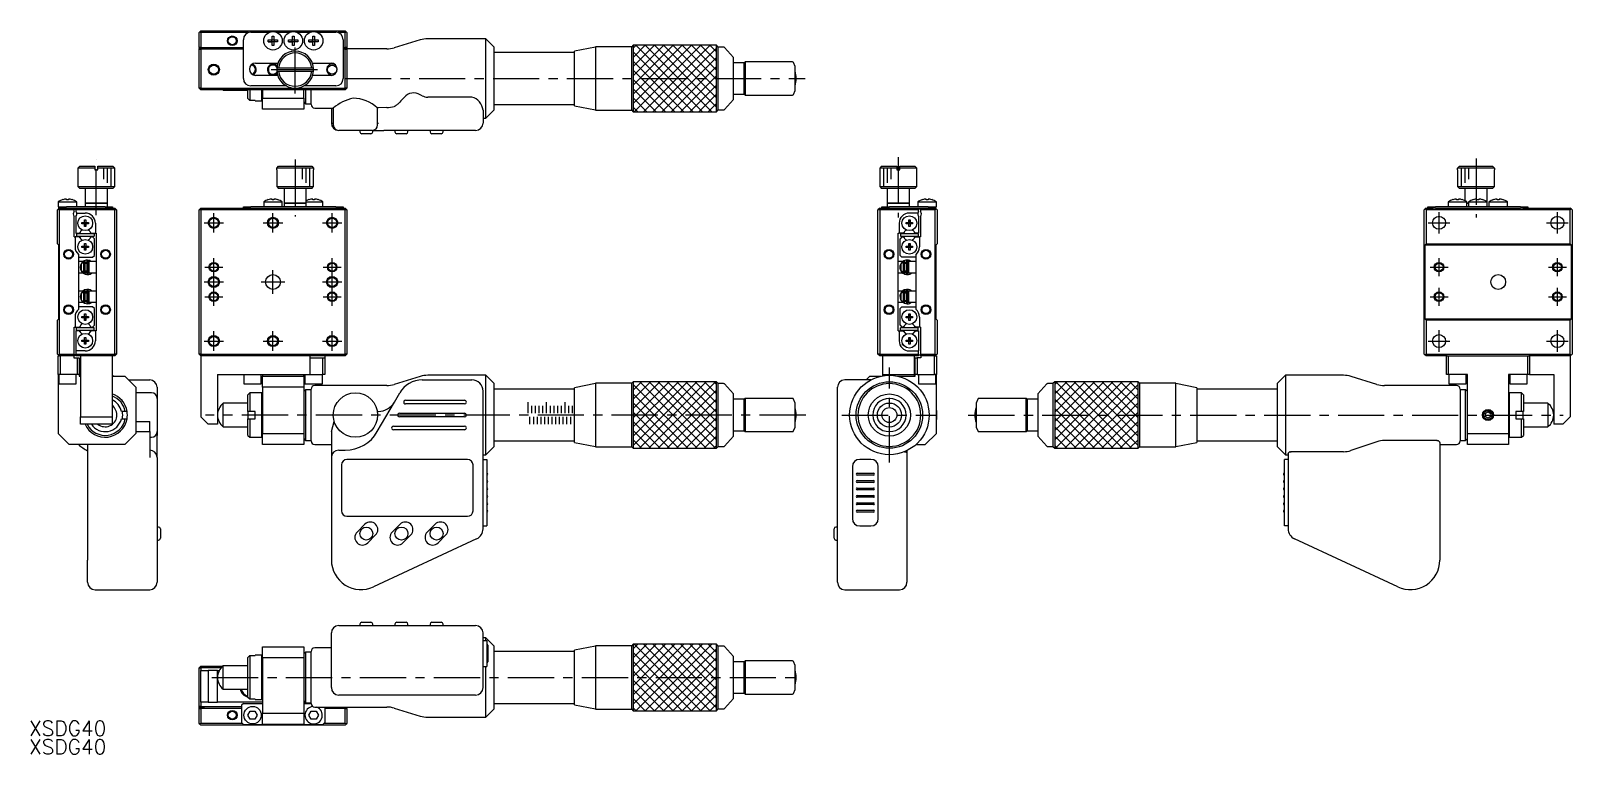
# Model space of a CAD drawing. Extents: x 19 to 436, y 13 to 209.
import ezdxf

# ---------------------------------------------------------------- set-up
doc = ezdxf.new("R2010")
doc.units = 0
doc.header["$LTSCALE"] = 10
doc.linetypes.add('CENTER', pattern=[2, 1.25, -0.25, 0.25, -0.25])
doc.linetypes.add('DASHED', pattern=[3.5, 2, -1.5])
doc.layers.get('0').update_dxf_attribs({"linetype": 'CONTINUOUS'})
doc.layers.add('CENTER', color=1, linetype='CENTER')
doc.styles.get("Standard").update_dxf_attribs({"font": 'txt.shx', "bigfont": '@extfont2.shx'})

msp = doc.modelspace()

# ---------------------------------------------------------------- texts
at = {"color": 7}
for p in [(18.353125, 18.217231), (18.353125, 13.217231)]:
    msp.add_text('XSDG40', height=4, dxfattribs=at).set_placement(p)

# ---------------------------------------------------------------- linework, layer by layer
at = {"color": 7, "linetype": 'CONTINUOUS'}
for p, q in [((64.344929, 208.425), (64.594929, 208.675)), ((64.344929, 204.425), (64.344929, 208.425)), ((64.594929, 208.675), (64.844929, 208.925)), ((64.594929, 208.675), (64.844929, 208.425)), ((64.844929, 208.925), (103.844929, 208.925)), ((64.844929, 208.425), (64.844929, 204.425)), ((77.72043, 208.425), (64.844929, 208.425)), ((78.344929, 208.525), (83.365134, 208.525)), ((85.324725, 208.525), (88.865134, 208.525)), ((90.824725, 208.525), (94.365134, 208.525)), ((96.324725, 208.525), (101.344929, 208.525)), ((103.844929, 208.425), (101.969429, 208.425)), ((104.094929, 208.675), (103.844929, 208.925)), ((103.844929, 208.425), (104.094929, 208.675)), ((103.844929, 204.425), (103.844929, 208.425)), ((104.094929, 208.675), (104.344929, 208.425)), ((104.344929, 208.425), (104.344929, 204.425)), ((64.844929, 204.425), (64.344929, 204.425)), ((64.344929, 204.425), (64.344929, 204.175)), ((64.844929, 204.425), (76.344929, 204.425)), ((76.344929, 196.025), (76.344929, 206.525)), ((83.08634, 205.965), (83.08634, 206.485)), ((83.08634, 206.485), (84.084929, 206.485)), ((84.084929, 205.965), (83.08634, 205.965)), ((83.08634, 205.965), (84.043555, 205.965)), ((84.043555, 205.965), (84.043555, 206.485)), ((84.084929, 205.965), (84.043555, 205.965)), ((84.084929, 207.48359), (84.604929, 207.48359)), ((84.084929, 206.485), (84.084929, 207.48359)), ((84.084929, 206.526375), (84.604929, 206.526375)), ((84.084929, 204.96641), (84.084929, 205.965)), ((84.604929, 205.923625), (84.084929, 205.923625)), ((84.604929, 204.96641), (84.084929, 204.96641)), ((84.604929, 207.48359), (84.604929, 206.485)), ((84.604929, 206.485), (85.603519, 206.485)), ((84.604929, 205.965), (84.604929, 204.96641)), ((85.603519, 205.965), (84.604929, 205.965)), ((84.646304, 205.965), (84.604929, 205.965)), ((84.646304, 206.485), (84.646304, 205.965)), ((85.603519, 205.965), (84.646304, 205.965)), ((85.603519, 206.485), (85.603519, 205.965)), ((88.58634, 205.965), (88.58634, 206.485)), ((88.58634, 206.485), (89.584929, 206.485)), ((89.584929, 205.965), (88.58634, 205.965)), ((88.58634, 205.965), (89.543555, 205.965)), ((89.543555, 205.965), (89.543555, 206.485)), ((89.584929, 205.965), (89.543555, 205.965)), ((89.584929, 207.48359), (90.104929, 207.48359)), ((89.584929, 206.485), (89.584929, 207.48359)), ((89.584929, 206.526375), (90.104929, 206.526375)), ((89.584929, 204.96641), (89.584929, 205.965)), ((90.104929, 205.923625), (89.584929, 205.923625)), ((90.104929, 204.96641), (89.584929, 204.96641)), ((90.104929, 207.48359), (90.104929, 206.485)), ((90.104929, 206.485), (91.103519, 206.485)), ((90.104929, 205.965), (90.104929, 204.96641)), ((91.103519, 205.965), (90.104929, 205.965)), ((90.146304, 205.965), (90.104929, 205.965)), ((90.146304, 206.485), (90.146304, 205.965)), ((91.103519, 205.965), (90.146304, 205.965)), ((91.103519, 206.485), (91.103519, 205.965)), ((94.08634, 205.965), (94.08634, 206.485)), ((94.08634, 206.485), (95.084929, 206.485)), ((95.084929, 205.965), (94.08634, 205.965)), ((94.08634, 205.965), (95.043555, 205.965)), ((95.043555, 205.965), (95.043555, 206.485)), ((95.084929, 205.965), (95.043555, 205.965)), ((95.084929, 207.48359), (95.604929, 207.48359)), ((95.084929, 206.485), (95.084929, 207.48359)), ((95.084929, 206.526375), (95.604929, 206.526375)), ((95.084929, 204.96641), (95.084929, 205.965)), ((95.604929, 205.923625), (95.084929, 205.923625)), ((95.604929, 204.96641), (95.084929, 204.96641)), ((95.604929, 207.48359), (95.604929, 206.485)), ((95.604929, 206.485), (96.603519, 206.485)), ((95.604929, 205.965), (95.604929, 204.96641)), ((96.603519, 205.965), (95.604929, 205.965)), ((95.646304, 205.965), (95.604929, 205.965)), ((95.646304, 206.485), (95.646304, 205.965)), ((96.603519, 205.965), (95.646304, 205.965)), ((96.603519, 206.485), (96.603519, 205.965)), ((103.344929, 206.525), (103.344929, 196.025)), ((103.344929, 204.425), (103.844929, 204.425)), ((104.344929, 204.425), (103.844929, 204.425)), ((104.344929, 204.425), (104.344929, 204.175)), ((124.144984, 206.469461), (117.144875, 204.330539)), ((141.894929, 206.775), (126.190513, 206.775)), ((141.894929, 185.275), (141.894929, 206.775)), ((144.144929, 204.525), (141.894929, 206.775)), ((144.144929, 187.525), (144.144929, 204.525)), ((171.544929, 204.525), (165.844929, 203.417032)), ((171.544929, 204.625), (171.544929, 187.425)), ((181.344929, 204.625), (171.544929, 204.625)), ((181.744929, 205.025), (181.344929, 204.625)), ((181.344929, 187.425), (181.344929, 204.625)), ((181.744929, 205.025), (181.744929, 187.025)), ((204.244929, 205.025), (181.744929, 205.025)), ((204.244929, 187.025), (204.244929, 205.025)), ((204.744929, 204.525), (204.244929, 205.025)), ((204.744929, 187.525), (204.744929, 204.525)), ((206.210608, 204.525), (204.744929, 204.525)), ((208.844929, 201.725), (206.43439, 204.424805)), ((65.744929, 204.175), (64.344929, 204.175)), ((64.344929, 203.925), (64.344929, 204.175)), ((64.344929, 193.425), (64.344929, 203.925)), ((64.344929, 203.925), (64.844929, 203.925)), ((64.844929, 203.925), (64.844929, 193.425)), ((76.344929, 203.925), (64.844929, 203.925)), ((65.744929, 203.925), (65.744929, 204.175)), ((79.644929, 200.175), (85.661181, 200.175)), ((95.028678, 200.175), (100.044929, 200.175)), ((103.344929, 204.175), (104.344929, 204.175)), ((103.844929, 203.925), (103.344929, 203.925)), ((103.844929, 193.425), (103.844929, 203.925)), ((103.844929, 203.925), (104.344929, 203.925)), ((104.344929, 203.925), (104.344929, 204.175)), ((115.099346, 204.025), (104.344929, 204.025)), ((104.344929, 203.925), (104.344929, 193.425)), ((165.844929, 203.025), (144.144929, 203.025)), ((165.844929, 188.632968), (165.844929, 203.417032)), ((208.844929, 190.325), (208.844929, 201.725)), ((211.744929, 200.275), (208.844929, 200.275)), ((211.994929, 200.525), (211.744929, 200.275)), ((211.744929, 191.775), (211.744929, 200.275)), ((211.994929, 200.525), (211.994929, 191.525)), ((224.804725, 200.525), (211.994929, 200.525)), ((225.544929, 199.275), (225.079843, 200.344625)), ((85.591247, 196.875), (79.644929, 196.875)), ((85.862742, 198.825), (85.360955, 198.825)), ((85.360955, 198.025), (85.862742, 198.025)), ((94.827116, 198.825), (85.862742, 198.825)), ((85.862742, 198.025), (94.827116, 198.025)), ((95.328904, 198.825), (94.827116, 198.825)), ((94.827116, 198.025), (95.328904, 198.025)), ((100.044929, 196.875), (95.098612, 196.875)), ((225.544929, 192.775), (225.544929, 199.275)), ((64.844929, 193.425), (64.344929, 193.425)), ((64.844929, 192.925), (64.344929, 193.425)), ((64.844929, 193.425), (90.344929, 193.425)), ((64.844929, 192.925), (64.844929, 193.425)), ((103.844929, 192.925), (64.844929, 192.925)), ((70.911953, 192.85), (70.911953, 192.925)), ((70.911953, 192.85), (77.544929, 192.85)), ((77.544929, 190.616673), (77.544929, 192.925)), ((78.044929, 192.925), (78.044929, 190.10892)), ((87.970061, 194.025), (78.344929, 194.025)), ((81.344929, 190.025), (81.344929, 192.925)), ((81.544929, 192.925), (81.544929, 190.725)), ((90.344929, 193.425), (103.844929, 193.425)), ((92.644929, 190.725), (92.644929, 192.925)), ((101.344929, 194.025), (92.719798, 194.025)), ((93.144929, 192.925), (93.144929, 189.175)), ((94.644929, 189.025), (94.644929, 192.925)), ((103.844929, 193.425), (103.844929, 192.925)), ((104.344929, 193.425), (103.844929, 192.925)), ((104.344929, 193.425), (103.844929, 193.425)), ((208.844929, 191.775), (211.744929, 191.775)), ((211.744929, 191.775), (211.994929, 191.525)), ((225.079843, 191.705375), (225.544929, 192.775)), ((78.044929, 190.10892), (77.544929, 190.616673)), ((79.544929, 190.10892), (78.044929, 190.10892)), ((79.544929, 190.025), (79.544929, 190.10892)), ((79.544929, 190.025), (81.344929, 190.025)), ((81.344929, 190.025), (81.544929, 190.225)), ((81.544929, 190.725), (92.644929, 190.725)), ((81.544929, 187.725), (81.544929, 190.725)), ((92.644929, 187.725), (81.544929, 187.725)), ((92.644929, 190.725), (92.644929, 187.725)), ((92.644929, 189.675), (93.144929, 189.175)), ((93.144929, 189.175), (94.644929, 189.175)), ((95.644929, 188.025), (100.644929, 188.025)), ((100.144929, 188.025), (100.144929, 183.975)), ((100.644929, 188.025), (100.644929, 183.475)), ((112.850701, 188.087746), (112.561009, 188.087746)), ((112.561009, 188.087746), (112.561009, 183.975)), ((115.099346, 188.173484), (112.850701, 188.087746)), ((117.180828, 188.480825), (117.144875, 188.464771)), ((117.373127, 188.578328), (117.180828, 188.480825)), ((117.562742, 188.690072), (117.373127, 188.578328)), ((117.74931, 188.815841), (117.562742, 188.690072)), ((117.932474, 188.955397), (117.74931, 188.815841)), ((118.111885, 189.108471), (117.932474, 188.955397)), ((118.287199, 189.274771), (118.111885, 189.108471)), ((118.458081, 189.45398), (118.287199, 189.274771)), ((118.624204, 189.645753), (118.458081, 189.45398)), ((124.686381, 191.35341), (124.144984, 191.63926)), ((138.144929, 190.993847), (126.190513, 190.993847)), ((144.144929, 189.025), (165.844929, 189.025)), ((165.844929, 188.632968), (171.544929, 187.525)), ((206.43439, 187.625195), (208.844929, 190.325)), ((211.994929, 191.525), (224.804725, 191.525)), ((100.144929, 183.975), (100.644929, 183.975)), ((112.561009, 183.975), (112.850701, 183.975)), ((112.644929, 183.475), (112.644929, 183.975)), ((141.144929, 187.462728), (141.144929, 183.975)), ((141.144929, 185.275), (141.894929, 185.275)), ((141.894929, 185.275), (144.144929, 187.525)), ((171.544929, 187.425), (181.344929, 187.425)), ((181.344929, 187.425), (181.744929, 187.025)), ((181.744929, 187.025), (204.244929, 187.025)), ((204.244929, 187.025), (204.744929, 187.525)), ((204.744929, 187.525), (206.210608, 187.525)), ((111.144929, 181.975), (102.144929, 181.975)), ((107.834269, 181.975), (107.834269, 181.575)), ((110.834269, 181.075), (108.334269, 181.075)), ((111.144929, 181.975), (114.294077, 181.975)), ((111.334269, 181.575), (111.334269, 181.975)), ((120.356254, 181.975), (114.294077, 181.975)), ((117.334269, 181.975), (117.334269, 181.575)), ((120.334269, 181.075), (117.834269, 181.075)), ((124.686381, 181.975), (120.356254, 181.975)), ((120.834269, 181.575), (120.834269, 181.975)), ((138.144929, 181.975), (124.686381, 181.975)), ((126.834269, 181.975), (126.834269, 181.575)), ((129.834269, 181.075), (127.334269, 181.075)), ((130.334269, 181.575), (130.334269, 181.975)), ((139.144929, 181.975), (138.144929, 181.975)), ((32.075, 172.275), (31.575, 171.775)), ((36.175, 171.775), (31.575, 171.775)), ((31.575, 171.775), (31.575, 166.775)), ((32.075, 172.275), (36.175, 172.275)), ((36.175, 172.275), (36.175, 171.775)), ((36.175, 171.775), (36.175, 171.275)), ((36.175, 171.275), (36.975, 171.275)), ((36.975, 172.275), (41.075, 172.275)), ((36.975, 171.775), (36.975, 172.275)), ((41.575, 171.775), (36.975, 171.775)), ((36.975, 171.275), (36.975, 171.775)), ((41.575, 171.775), (41.075, 172.275)), ((41.575, 166.775), (41.575, 171.775)), ((85.344929, 171.275), (85.360955, 171.275)), ((85.344929, 171.275), (85.344929, 166.775)), ((85.360955, 171.775), (85.862742, 172.275)), ((95.328904, 171.775), (85.360955, 171.775)), ((85.360955, 171.275), (85.360955, 171.775)), ((85.862742, 172.275), (94.827116, 172.275)), ((94.827116, 172.275), (95.328904, 171.775)), ((95.328904, 171.775), (95.328904, 171.275)), ((95.328904, 171.275), (95.344929, 171.275)), ((95.344929, 166.775), (95.344929, 171.275)), ((248.925, 172.275), (248.425, 171.775)), ((253.025, 171.775), (248.425, 171.775)), ((248.425, 171.775), (248.425, 166.775)), ((248.925, 172.275), (253.025, 172.275)), ((253.025, 172.275), (253.025, 171.775)), ((253.025, 171.775), (253.025, 171.275)), ((253.025, 171.275), (253.825, 171.275)), ((253.825, 172.275), (257.925, 172.275)), ((253.825, 171.775), (253.825, 172.275)), ((258.425, 171.775), (253.825, 171.775)), ((253.825, 171.275), (253.825, 171.775)), ((258.425, 171.775), (257.925, 172.275)), ((258.425, 166.775), (258.425, 171.775)), ((404.655071, 171.275), (404.671096, 171.275)), ((404.655071, 171.275), (404.655071, 166.775)), ((404.671096, 171.775), (405.172884, 172.275)), ((404.671096, 171.275), (404.671096, 171.775)), ((414.639045, 171.775), (404.671096, 171.775)), ((405.172884, 172.275), (414.137258, 172.275)), ((414.137258, 172.275), (414.639045, 171.775)), ((414.639045, 171.775), (414.639045, 171.275)), ((414.639045, 171.275), (414.655071, 171.275)), ((414.655071, 166.775), (414.655071, 171.275)), ((31.575, 166.775), (36.575, 166.775)), ((31.575, 166.775), (32.075, 166.275)), ((36.575, 166.775), (41.575, 166.775)), ((41.075, 166.275), (41.575, 166.775)), ((85.344929, 166.775), (95.344929, 166.775)), ((85.344929, 166.775), (85.844929, 166.275)), ((94.844929, 166.275), (95.344929, 166.775)), ((248.425, 166.775), (258.425, 166.775)), ((248.425, 166.775), (248.925, 166.275)), ((257.925, 166.275), (258.425, 166.775)), ((404.655071, 166.775), (414.655071, 166.775)), ((404.655071, 166.775), (405.155071, 166.275)), ((414.155071, 166.275), (414.655071, 166.775)), ((26.275, 162.666657), (31.275, 162.666657)), ((26.275, 162.666657), (26.275, 161.275)), ((27.51641, 163.237581), (27.513067, 163.244436)), ((28.515, 163.237581), (28.515, 163.409953)), ((29.035, 163.237581), (28.515, 163.237581)), ((29.035, 163.409953), (29.035, 163.237581)), ((30.036933, 163.244436), (30.03359, 163.237581)), ((31.275, 161.275), (31.275, 162.666657)), ((36.575, 166.275), (32.075, 166.275)), ((33.575, 166.275), (33.575, 162.275)), ((41.075, 166.275), (36.575, 166.275)), ((39.575, 162.275), (39.575, 166.275)), ((81.844929, 162.666657), (86.844929, 162.666657)), ((81.844929, 162.666657), (81.844929, 161.275)), ((83.08634, 163.237581), (83.082997, 163.244436)), ((83.08634, 163.237581), (83.082997, 163.244436)), ((84.084929, 163.237581), (84.084929, 163.409953)), ((84.604929, 163.237581), (84.084929, 163.237581)), ((84.604929, 163.409953), (84.604929, 163.237581)), ((85.606862, 163.244436), (85.603519, 163.237581)), ((85.606862, 163.244436), (85.603519, 163.237581)), ((94.844929, 166.275), (85.844929, 166.275)), ((86.844929, 161.275), (86.844929, 162.666657)), ((87.344929, 166.275), (87.344929, 162.275)), ((93.344929, 162.275), (93.344929, 166.275)), ((93.344929, 162.666657), (97.844929, 162.666657)), ((94.08634, 163.237581), (94.082997, 163.244436)), ((94.08634, 163.237581), (94.082997, 163.244436)), ((95.084929, 163.237581), (95.084929, 163.409953)), ((95.604929, 163.237581), (95.084929, 163.237581)), ((95.604929, 163.409953), (95.604929, 163.237581)), ((96.606862, 163.244436), (96.603519, 163.237581)), ((96.606862, 163.244436), (96.603519, 163.237581)), ((97.844929, 161.275), (97.844929, 162.666657)), ((257.925, 166.275), (248.925, 166.275)), ((250.425, 166.275), (250.425, 162.275)), ((256.425, 162.275), (256.425, 166.275)), ((258.725, 162.666657), (263.725, 162.666657)), ((258.725, 162.666657), (258.725, 161.275)), ((259.96641, 163.237581), (259.963067, 163.244436)), ((260.965, 163.237581), (260.965, 163.409953)), ((261.485, 163.237581), (260.965, 163.237581)), ((261.485, 163.409953), (261.485, 163.237581)), ((262.486933, 163.244436), (262.48359, 163.237581)), ((263.725, 161.275), (263.725, 162.666657)), ((402.155071, 162.666657), (404.655071, 162.666657)), ((402.155071, 162.666657), (402.155071, 161.275)), ((403.396481, 163.237581), (403.393138, 163.244436)), ((404.395071, 163.237581), (404.395071, 163.409953)), ((404.915071, 163.237581), (404.395071, 163.237581)), ((404.655071, 162.666657), (407.155071, 162.666657)), ((404.915071, 163.409953), (404.915071, 163.237581)), ((414.155071, 166.275), (405.155071, 166.275)), ((405.917003, 163.244436), (405.91366, 163.237581)), ((406.655071, 166.275), (406.655071, 162.956129)), ((407.155071, 161.275), (407.155071, 162.666657)), ((407.655071, 162.666657), (410.155071, 162.666657)), ((407.655071, 162.666657), (407.655071, 161.275)), ((408.896481, 163.237581), (408.893138, 163.244436)), ((409.895071, 163.237581), (409.895071, 163.409953)), ((410.415071, 163.237581), (409.895071, 163.237581)), ((410.155071, 162.666657), (412.655071, 162.666657)), ((410.415071, 163.409953), (410.415071, 163.237581)), ((411.417003, 163.244436), (411.41366, 163.237581)), ((412.655071, 162.666657), (412.655071, 166.275)), ((412.655071, 161.275), (412.655071, 162.666657)), ((413.155071, 162.666657), (415.655071, 162.666657)), ((413.155071, 162.666657), (413.155071, 161.275)), ((414.396481, 163.237581), (414.393138, 163.244436)), ((415.395071, 163.237581), (415.395071, 163.409953)), ((415.915071, 163.237581), (415.395071, 163.237581)), ((415.655071, 162.666657), (418.155071, 162.666657)), ((415.915071, 163.409953), (415.915071, 163.237581)), ((416.917003, 163.244436), (416.91366, 163.237581)), ((418.155071, 161.275), (418.155071, 162.666657)), ((26.325, 160.725), (26.075, 160.475)), ((26.075, 151.325), (26.075, 160.475)), ((26.275, 161.275), (26.475, 161.275)), ((26.325, 160.725), (26.575, 160.975)), ((26.575, 160.475), (26.325, 160.725)), ((26.475, 160.975), (26.475, 161.275)), ((26.475, 161.275), (28.475, 161.275)), ((26.575, 160.975), (26.475, 160.975)), ((26.575, 160.975), (30.575, 160.975)), ((26.575, 160.475), (26.575, 121.475)), ((30.575, 160.475), (26.575, 160.475)), ((29.85, 161.275), (28.475, 161.275)), ((38.975, 161.275), (29.85, 161.275)), ((30.575, 160.975), (31.075, 160.975)), ((30.575, 160.975), (30.575, 160.475)), ((30.575, 160.036438), (30.575, 160.475)), ((30.575, 153.175), (30.575, 158.713562)), ((31.075, 160.975), (41.575, 160.975)), ((31.075, 160.475), (31.075, 160.975)), ((31.075, 160.475), (31.075, 160.036438)), ((41.575, 160.475), (31.075, 160.475)), ((31.075, 158.713562), (31.075, 154.175)), ((31.293246, 159.625), (33.575, 159.625)), ((33.575, 162.275), (36.575, 162.275)), ((39.575, 162.275), (33.575, 162.275)), ((33.575, 162.275), (33.575, 161.275)), ((36.575, 162.275), (39.575, 162.275)), ((38.975, 161.275), (40.975, 161.275)), ((39.575, 161.275), (39.575, 162.275)), ((40.975, 161.275), (40.975, 160.975)), ((41.575, 160.975), (41.575, 160.475)), ((42.075, 160.475), (41.575, 160.975)), ((41.575, 121.475), (41.575, 160.475)), ((42.075, 160.475), (41.575, 160.475)), ((42.075, 160.475), (42.075, 121.475)), ((64.844929, 160.975), (64.344929, 160.475)), ((64.844929, 160.475), (64.344929, 160.475)), ((64.344929, 121.475), (64.344929, 160.475)), ((64.844929, 160.475), (64.844929, 160.975)), ((64.844929, 160.975), (103.844929, 160.975)), ((103.844929, 160.475), (64.844929, 160.475)), ((64.844929, 160.475), (64.844929, 121.475)), ((76.344929, 160.975), (76.344929, 161.275)), ((76.344929, 161.275), (78.344929, 161.275)), ((81.844929, 161.275), (78.344929, 161.275)), ((101.344929, 161.275), (81.844929, 161.275)), ((87.344929, 161.275), (86.844929, 161.275)), ((87.344929, 162.275), (93.344929, 162.275)), ((93.344929, 162.275), (87.344929, 162.275)), ((87.344929, 162.275), (87.344929, 161.275)), ((93.344929, 161.275), (93.344929, 162.275)), ((101.344929, 161.275), (103.344929, 161.275)), ((103.344929, 161.275), (103.344929, 160.975)), ((103.844929, 160.975), (103.844929, 160.475)), ((104.344929, 160.475), (103.844929, 160.975)), ((103.844929, 121.475), (103.844929, 160.475)), ((104.344929, 160.475), (103.844929, 160.475)), ((104.344929, 160.475), (104.344929, 121.475)), ((248.425, 160.975), (247.925, 160.475)), ((248.425, 160.475), (247.925, 160.475)), ((247.925, 121.475), (247.925, 160.475)), ((248.425, 160.475), (248.425, 160.975)), ((248.425, 160.975), (258.925, 160.975)), ((258.925, 160.475), (248.425, 160.475)), ((248.425, 160.475), (248.425, 121.475)), ((249.025, 160.975), (249.025, 161.275)), ((249.025, 161.275), (251.025, 161.275)), ((250.425, 162.275), (256.425, 162.275)), ((256.425, 162.275), (250.425, 162.275)), ((250.425, 162.275), (250.425, 161.275)), ((260.15, 161.275), (251.025, 161.275)), ((256.425, 161.275), (256.425, 162.275)), ((258.706754, 159.625), (256.425, 159.625)), ((258.925, 160.975), (259.425, 160.975)), ((258.925, 160.975), (258.925, 160.475)), ((258.925, 160.036438), (258.925, 160.475)), ((258.925, 158.713562), (258.925, 154.175)), ((259.425, 160.975), (263.425, 160.975)), ((259.425, 160.475), (259.425, 160.975)), ((259.425, 160.475), (259.425, 160.036438)), ((263.425, 160.475), (259.425, 160.475)), ((259.425, 158.713562), (259.425, 153.175)), ((261.525, 161.275), (260.15, 161.275)), ((261.525, 161.275), (263.525, 161.275)), ((263.525, 160.975), (263.425, 160.975)), ((263.425, 160.975), (263.675, 160.725)), ((263.675, 160.725), (263.425, 160.475)), ((263.425, 121.475), (263.425, 160.475)), ((263.525, 161.275), (263.525, 160.975)), ((263.525, 161.275), (263.725, 161.275)), ((263.675, 160.725), (263.925, 160.475)), ((263.925, 160.475), (263.925, 151.325)), ((395.905071, 160.725), (395.655071, 160.475)), ((395.655071, 121.475), (395.655071, 160.475)), ((396.155071, 160.975), (395.905071, 160.725)), ((395.905071, 160.725), (396.155071, 160.475)), ((396.155071, 160.975), (398.030571, 160.975)), ((435.155071, 160.475), (396.155071, 160.475)), ((396.155071, 160.475), (396.155071, 151.325)), ((396.655071, 160.975), (396.655071, 161.275)), ((396.655071, 161.275), (398.655071, 161.275)), ((398.655071, 160.975), (398.030571, 160.975)), ((402.155071, 161.275), (398.655071, 161.275)), ((398.655071, 160.975), (421.655071, 160.975)), ((399.455317, 158.713562), (399.854824, 158.713562)), ((421.655071, 161.275), (402.155071, 161.275)), ((407.155071, 162.275), (407.655071, 162.275)), ((407.655071, 162.275), (407.155071, 162.275)), ((413.155071, 161.275), (412.655071, 161.275)), ((421.655071, 161.275), (423.655071, 161.275)), ((422.27957, 160.975), (421.655071, 160.975)), ((422.27957, 160.975), (435.155071, 160.975)), ((423.655071, 161.275), (423.655071, 160.975)), ((431.455317, 158.713562), (431.854824, 158.713562)), ((435.405071, 160.725), (435.155071, 160.975)), ((435.405071, 160.725), (435.155071, 160.475)), ((435.155071, 151.325), (435.155071, 160.475)), ((435.655071, 160.475), (435.405071, 160.725)), ((435.655071, 160.475), (435.655071, 121.475)), ((32.17436, 154.435095), (32.024194, 154.175)), ((32.688639, 157.055), (33.395, 157.055)), ((32.688639, 156.695), (32.688639, 157.055)), ((33.395, 156.695), (32.688639, 156.695)), ((33.395, 157.761361), (33.755, 157.761361)), ((33.395, 157.055), (33.395, 157.761361)), ((33.405372, 157.044628), (33.395, 157.055)), ((33.405372, 156.705372), (33.395, 156.695)), ((33.395, 155.988639), (33.395, 156.695)), ((33.755, 155.988639), (33.395, 155.988639)), ((33.405372, 156.705372), (33.405372, 157.044628)), ((33.405372, 157.044628), (33.744628, 157.044628)), ((33.744628, 156.705372), (33.405372, 156.705372)), ((33.744628, 157.044628), (33.755, 157.055)), ((33.744628, 157.044628), (33.744628, 156.705372)), ((33.744628, 156.705372), (33.755, 156.695)), ((33.755, 157.761361), (33.755, 157.055)), ((33.755, 157.761361), (33.755, 157.055)), ((33.755, 157.055), (34.461361, 157.055)), ((33.755, 156.695), (33.755, 155.988639)), ((34.461361, 156.695), (33.755, 156.695)), ((33.755, 155.988639), (33.755, 156.695)), ((34.461361, 157.055), (34.461361, 156.695)), ((35.125806, 154.175), (34.97564, 154.435095)), ((36.325, 156.875), (36.325, 154.175)), ((253.675, 156.875), (253.675, 154.175)), ((255.02436, 154.435095), (254.874194, 154.175)), ((255.538639, 156.695), (255.538639, 157.055)), ((255.538639, 157.055), (256.245, 157.055)), ((256.245, 156.695), (255.538639, 156.695)), ((256.245, 157.761361), (256.605, 157.761361)), ((256.245, 157.055), (256.245, 157.761361)), ((256.245, 157.761361), (256.245, 157.055)), ((256.255372, 157.044628), (256.245, 157.055)), ((256.255372, 156.705372), (256.245, 156.695)), ((256.245, 155.988639), (256.245, 156.695)), ((256.245, 155.988639), (256.245, 156.695)), ((256.605, 155.988639), (256.245, 155.988639)), ((256.255372, 157.044628), (256.594628, 157.044628)), ((256.255372, 156.705372), (256.255372, 157.044628)), ((256.594628, 156.705372), (256.255372, 156.705372)), ((256.594628, 157.044628), (256.605, 157.055)), ((256.594628, 157.044628), (256.594628, 156.705372)), ((256.594628, 156.705372), (256.605, 156.695)), ((256.605, 157.761361), (256.605, 157.055)), ((256.605, 157.055), (257.311361, 157.055)), ((256.605, 156.695), (256.605, 155.988639)), ((257.311361, 156.695), (256.605, 156.695)), ((257.311361, 157.055), (257.311361, 156.695)), ((257.975806, 154.175), (257.82564, 154.435095)), ((26.075, 151.325), (26.425, 150.975)), ((26.425, 130.975), (26.425, 150.975)), ((30.575, 153.175), (30.825, 153.175)), ((30.825, 153.175), (30.825, 150.475)), ((32.024194, 153.175), (30.825, 153.175)), ((31.075, 154.175), (32.024194, 154.175)), ((35.975, 153.975), (31.175, 153.975)), ((31.175, 153.975), (31.175, 153.375)), ((31.175, 153.375), (35.975, 153.375)), ((32.17436, 152.914905), (32.024194, 153.175)), ((32.688639, 150.655), (33.395, 150.655)), ((32.688639, 150.295), (32.688639, 150.655)), ((33.395, 150.295), (32.688639, 150.295)), ((33.395, 151.361361), (33.755, 151.361361)), ((33.395, 150.655), (33.395, 151.361361)), ((33.405372, 150.644628), (33.395, 150.655)), ((33.405372, 150.305372), (33.395, 150.295)), ((33.395, 149.588639), (33.395, 150.295)), ((33.405372, 150.305372), (33.405372, 150.644628)), ((33.405372, 150.644628), (33.744628, 150.644628)), ((33.744628, 150.305372), (33.405372, 150.305372)), ((33.744628, 150.644628), (33.755, 150.655)), ((33.744628, 150.644628), (33.744628, 150.305372)), ((33.744628, 150.305372), (33.755, 150.295)), ((33.755, 151.361361), (33.755, 150.655)), ((33.755, 151.361361), (33.755, 150.655)), ((33.755, 150.655), (34.461361, 150.655)), ((33.755, 150.295), (33.755, 149.588639)), ((34.461361, 150.295), (33.755, 150.295)), ((33.755, 149.588639), (33.755, 150.295)), ((34.461361, 150.655), (34.461361, 150.295)), ((35.125806, 153.175), (34.97564, 152.914905)), ((35.125806, 154.175), (36.325, 154.175)), ((35.575, 153.175), (35.125806, 153.175)), ((36.075, 152.675), (35.575, 153.175)), ((35.975, 153.975), (35.975, 153.375)), ((36.075, 148.175), (36.075, 152.675)), ((36.575, 154.175), (36.325, 154.175)), ((36.575, 154.175), (36.575, 127.775)), ((253.425, 154.175), (253.675, 154.175)), ((253.425, 127.775), (253.425, 154.175)), ((254.874194, 154.175), (253.675, 154.175)), ((254.425, 153.175), (253.925, 152.675)), ((253.925, 148.175), (253.925, 152.675)), ((254.025, 153.975), (254.025, 153.375)), ((258.825, 153.975), (254.025, 153.975)), ((254.025, 153.375), (258.825, 153.375)), ((254.425, 153.175), (254.874194, 153.175)), ((254.874194, 153.175), (255.02436, 152.914905)), ((255.538639, 150.295), (255.538639, 150.655)), ((255.538639, 150.655), (256.245, 150.655)), ((256.245, 150.295), (255.538639, 150.295)), ((256.245, 151.361361), (256.605, 151.361361)), ((256.245, 150.655), (256.245, 151.361361)), ((256.245, 151.361361), (256.245, 150.655)), ((256.255372, 150.644628), (256.245, 150.655)), ((256.255372, 150.305372), (256.245, 150.295)), ((256.245, 149.588639), (256.245, 150.295)), ((256.245, 149.588639), (256.245, 150.295)), ((256.255372, 150.644628), (256.594628, 150.644628)), ((256.255372, 150.305372), (256.255372, 150.644628)), ((256.594628, 150.305372), (256.255372, 150.305372)), ((256.594628, 150.644628), (256.605, 150.655)), ((256.594628, 150.644628), (256.594628, 150.305372)), ((256.594628, 150.305372), (256.605, 150.295)), ((256.605, 151.361361), (256.605, 150.655)), ((256.605, 150.655), (257.311361, 150.655)), ((256.605, 150.295), (256.605, 149.588639)), ((257.311361, 150.295), (256.605, 150.295)), ((257.311361, 150.655), (257.311361, 150.295)), ((257.82564, 152.914905), (257.975806, 153.175)), ((258.925, 154.175), (257.975806, 154.175)), ((257.975806, 153.175), (259.175, 153.175)), ((258.825, 153.975), (258.825, 153.375)), ((259.175, 153.175), (259.175, 150.475)), ((259.425, 153.175), (259.175, 153.175)), ((263.575, 150.975), (263.925, 151.325)), ((263.575, 150.975), (263.575, 130.975)), ((395.805071, 150.975), (396.155071, 151.325)), ((435.505071, 150.975), (395.805071, 150.975)), ((395.805071, 150.975), (395.805071, 130.975)), ((396.155071, 151.325), (435.155071, 151.325)), ((435.155071, 151.325), (435.505071, 150.975)), ((435.505071, 130.975), (435.505071, 150.975)), ((31.775, 148.395938), (31.775, 133.554062)), ((31.775, 147.675), (35.575, 147.675)), ((32.996566, 146.475), (31.775, 146.475)), ((32.575, 145.891515), (33.075, 146.420683)), ((32.575, 144.058485), (32.575, 145.891515)), ((33.075, 146.475), (33.075, 146.420683)), ((33.575, 146.475), (33.075, 146.475)), ((33.075, 146.420683), (33.075, 143.529317)), ((33.755, 149.588639), (33.395, 149.588639)), ((33.574868, 146.355394), (33.981431, 146.466258)), ((33.575, 143.475), (33.575, 146.475)), ((33.981482, 145.975), (33.575, 145.975)), ((33.775, 145.975), (33.775, 146.42483)), ((33.981482, 146.678078), (33.981482, 143.178078)), ((34.954232, 146.71711), (34.205759, 146.876617)), ((34.410199, 146.724082), (34.378885, 146.710083)), ((34.381482, 143.178078), (34.381482, 146.678078)), ((34.381482, 146.077191), (34.381809, 146.091146)), ((34.575, 145.975), (34.381482, 145.975)), ((34.381809, 146.091146), (34.382843, 146.10584)), ((34.382843, 146.10584), (34.384583, 146.120466)), ((34.384583, 146.120466), (34.387023, 146.13499)), ((34.387023, 146.13499), (34.39016, 146.149376)), ((34.39016, 146.149376), (34.393987, 146.163593)), ((34.393987, 146.163593), (34.398494, 146.177607)), ((34.398494, 146.177607), (34.403673, 146.191385)), ((34.403673, 146.191385), (34.409512, 146.204896)), ((34.409512, 146.204896), (34.416, 146.218107)), ((34.442334, 146.736569), (34.410199, 146.724082)), ((34.416, 146.218107), (34.423122, 146.230986)), ((34.423122, 146.230986), (34.430863, 146.243503)), ((34.430863, 146.243503), (34.439208, 146.255627)), ((34.439208, 146.255627), (34.448137, 146.267329)), ((34.475039, 146.747431), (34.442334, 146.736569)), ((34.448137, 146.267329), (34.457633, 146.278579)), ((34.457633, 146.278579), (34.467673, 146.289348)), ((34.467673, 146.289348), (34.478236, 146.29961)), ((34.508233, 146.756642), (34.475039, 146.747431)), ((34.478236, 146.29961), (34.489298, 146.309337)), ((34.489298, 146.309337), (34.500835, 146.318504)), ((34.500835, 146.318504), (34.512819, 146.327086)), ((34.541836, 146.764181), (34.508233, 146.756642)), ((34.512819, 146.327086), (34.525223, 146.335058)), ((34.525223, 146.335058), (34.538018, 146.3424)), ((34.538018, 146.3424), (34.551172, 146.349089)), ((34.575766, 146.770028), (34.541836, 146.764181)), ((34.551172, 146.349089), (34.564655, 146.355106)), ((34.564655, 146.355106), (34.574977, 146.359172)), ((34.575, 146.475), (34.575, 143.475)), ((36.575, 146.475), (34.575, 146.475)), ((34.609939, 146.774171), (34.575766, 146.770028)), ((34.644273, 146.776599), (34.609939, 146.774171)), ((34.678685, 146.777307), (34.644273, 146.776599)), ((34.713089, 146.776292), (34.678685, 146.777307)), ((34.747404, 146.773556), (34.713089, 146.776292)), ((34.781544, 146.769106), (34.747404, 146.773556)), ((34.815427, 146.762952), (34.781544, 146.769106)), ((34.84897, 146.755108), (34.815427, 146.762952)), ((34.88209, 146.745593), (34.84897, 146.755108)), ((34.876893, 146.48902), (34.870306, 146.475)), ((34.883415, 146.503354), (34.876893, 146.48902)), ((34.953604, 146.717423), (34.880973, 146.474992)), ((34.914706, 146.73443), (34.88209, 146.745593)), ((34.889831, 146.517911), (34.883415, 146.503354)), ((34.8961, 146.532599), (34.889831, 146.517911)), ((34.902183, 146.547322), (34.8961, 146.532599)), ((34.908039, 146.561989), (34.902183, 146.547322)), ((34.913632, 146.576504), (34.908039, 146.561989)), ((34.918927, 146.590776), (34.913632, 146.576504)), ((34.945057, 146.722361), (34.914706, 146.73443)), ((34.923889, 146.604713), (34.918927, 146.590776)), ((34.928487, 146.618227), (34.923889, 146.604713)), ((34.932692, 146.631232), (34.928487, 146.618227)), ((34.936476, 146.643644), (34.932692, 146.631232)), ((34.939816, 146.655385), (34.936476, 146.643644)), ((34.942691, 146.666379), (34.939816, 146.655385)), ((34.945081, 146.676556), (34.942691, 146.666379)), ((34.943376, 146.722715), (34.945635, 146.722062)), ((35.366268, 146.47502), (34.944514, 146.721319)), ((34.946972, 146.685853), (34.945081, 146.676556)), ((34.945635, 146.722062), (34.94739, 146.720238)), ((34.948352, 146.694208), (34.946972, 146.685853)), ((34.94739, 146.720238), (34.948632, 146.717254)), ((34.949212, 146.70157), (34.948352, 146.694208)), ((34.948632, 146.717254), (34.949352, 146.71313)), ((34.949546, 146.70789), (34.949212, 146.70157)), ((34.949352, 146.71313), (34.949546, 146.70789)), ((35.575, 147.675), (36.075, 148.175)), ((254.633355, 146.475), (253.425, 146.475)), ((253.925, 148.175), (254.425, 147.675)), ((254.225, 145.891515), (254.725, 146.420683)), ((254.225, 144.058485), (254.225, 145.891515)), ((258.225, 147.675), (254.425, 147.675)), ((254.634259, 146.475), (254.634134, 146.475)), ((254.634665, 146.475), (254.634306, 146.475)), ((254.725, 146.475), (254.725, 146.420683)), ((255.225, 146.475), (254.725, 146.475)), ((254.725, 146.420683), (254.725, 143.529317)), ((255.050829, 146.718007), (255.046396, 146.717423)), ((255.110107, 146.743088), (255.054943, 146.722361)), ((255.211496, 146.35427), (255.225739, 146.359889)), ((255.224886, 146.360811), (255.618459, 146.466284)), ((255.225, 143.475), (255.225, 146.475)), ((255.618518, 145.975), (255.225, 145.975)), ((255.225739, 146.359889), (255.239755, 146.364592)), ((255.239755, 146.364592), (255.253999, 146.368573)), ((255.253999, 146.368573), (255.268435, 146.371821)), ((255.268435, 146.371821), (255.283025, 146.374325)), ((255.283025, 146.374325), (255.297729, 146.376076)), ((255.297729, 146.376076), (255.312508, 146.377068)), ((255.312508, 146.377068), (255.327323, 146.377299)), ((255.327323, 146.377299), (255.342133, 146.376766)), ((255.342133, 146.376766), (255.356899, 146.375472)), ((255.356899, 146.375472), (255.37158, 146.373419)), ((255.37158, 146.373419), (255.386137, 146.370614)), ((255.386137, 146.370614), (255.40053, 146.367066)), ((255.40053, 146.367066), (255.414722, 146.362786)), ((255.414722, 146.362786), (255.428675, 146.357786)), ((255.425, 145.975), (255.425, 146.359574)), ((255.428675, 146.357786), (255.442353, 146.352081)), ((255.442353, 146.352081), (255.45572, 146.345689)), ((255.45572, 146.345689), (255.468742, 146.338628)), ((255.468742, 146.338628), (255.481387, 146.33092)), ((255.481387, 146.33092), (255.493624, 146.322585)), ((255.493624, 146.322585), (255.505423, 146.313649)), ((255.505423, 146.313649), (255.516756, 146.304135)), ((255.516756, 146.304135), (255.527596, 146.294071)), ((255.527596, 146.294071), (255.537919, 146.283482)), ((255.537919, 146.283482), (255.547701, 146.272398)), ((255.547701, 146.272398), (255.556921, 146.260847)), ((255.556921, 146.260847), (255.565558, 146.248859)), ((255.565558, 146.248859), (255.573593, 146.236465)), ((255.573593, 146.236465), (255.58101, 146.223696)), ((255.58101, 146.223696), (255.587793, 146.210583)), ((255.587793, 146.210583), (255.593927, 146.197159)), ((255.593927, 146.197159), (255.599401, 146.183455)), ((255.599401, 146.183455), (255.604203, 146.169506)), ((255.604203, 146.169506), (255.608323, 146.155344)), ((255.608323, 146.155344), (255.611754, 146.141002)), ((255.611754, 146.141002), (255.614488, 146.126514)), ((255.614488, 146.126514), (255.616521, 146.111914)), ((255.616521, 146.111914), (255.617849, 146.097236)), ((255.617849, 146.097236), (255.618469, 146.082514)), ((255.618469, 146.082514), (255.618518, 146.077191)), ((255.618518, 146.678078), (255.618518, 143.178078)), ((256.018518, 143.178078), (256.018518, 146.678078)), ((256.225, 145.975), (256.018518, 145.975)), ((256.018572, 146.465971), (256.225119, 146.424766)), ((256.225, 146.475), (256.225, 143.475)), ((258.225, 146.475), (256.225, 146.475)), ((256.605, 149.588639), (256.245, 149.588639)), ((258.225, 133.554062), (258.225, 148.395938)), ((31.775, 143.475), (32.883166, 143.475)), ((33.075, 143.529317), (32.575, 144.058485)), ((33.075, 143.529317), (33.075, 143.475)), ((33.075, 143.475), (33.575, 143.475)), ((33.981428, 143.390185), (33.574915, 143.500427)), ((33.575, 143.975), (33.981482, 143.975)), ((33.640484, 143.475), (33.640644, 143.475)), ((33.640906, 143.475), (33.775, 143.475)), ((33.775, 143.475), (33.775, 143.975)), ((34.381482, 143.975), (34.575, 143.975)), ((34.381531, 143.773642), (34.381482, 143.778965)), ((34.382151, 143.75892), (34.381531, 143.773642)), ((34.609819, 143.437495), (34.381541, 143.389872)), ((34.383479, 143.744242), (34.382151, 143.75892)), ((34.385512, 143.729642), (34.383479, 143.744242)), ((34.388246, 143.715155), (34.385512, 143.729642)), ((34.391677, 143.700813), (34.388246, 143.715155)), ((34.395797, 143.68665), (34.391677, 143.700813)), ((34.400599, 143.672701), (34.395797, 143.68665)), ((34.406073, 143.658997), (34.400599, 143.672701)), ((34.412207, 143.645573), (34.406073, 143.658997)), ((34.41899, 143.63246), (34.412207, 143.645573)), ((34.426407, 143.619691), (34.41899, 143.63246)), ((34.434442, 143.607297), (34.426407, 143.619691)), ((34.443079, 143.595309), (34.434442, 143.607297)), ((34.452299, 143.583758), (34.443079, 143.595309)), ((34.462081, 143.572674), (34.452299, 143.583758)), ((34.472404, 143.562086), (34.462081, 143.572674)), ((34.483244, 143.552021), (34.472404, 143.562086)), ((34.494577, 143.542507), (34.483244, 143.552021)), ((34.506376, 143.533571), (34.494577, 143.542507)), ((34.518613, 143.525237), (34.506376, 143.533571)), ((34.531258, 143.517528), (34.518613, 143.525237)), ((34.54428, 143.510467), (34.531258, 143.517528)), ((34.557647, 143.504075), (34.54428, 143.510467)), ((34.571325, 143.498371), (34.557647, 143.504075)), ((34.574977, 143.496984), (34.571325, 143.498371)), ((34.575, 143.475), (36.575, 143.475)), ((34.722486, 143.474662), (34.609819, 143.437495)), ((34.885526, 143.111653), (34.886433, 143.111945)), ((34.886433, 143.111945), (34.889693, 143.113003)), ((34.889693, 143.113003), (34.890844, 143.113381)), ((34.890844, 143.113381), (34.891742, 143.113677)), ((34.891742, 143.113677), (34.893013, 143.114099)), ((34.893013, 143.114099), (34.945057, 143.133795)), ((34.940773, 143.133891), (34.943376, 143.133441)), ((34.943376, 143.133441), (34.943018, 143.134303)), ((34.945057, 143.133795), (34.943376, 143.133441)), ((34.945814, 143.13421), (34.945057, 143.133795)), ((253.425, 143.475), (254.520166, 143.475)), ((254.725, 143.529317), (254.225, 144.058485)), ((254.521074, 143.475), (254.521202, 143.475)), ((254.725, 143.529317), (254.725, 143.475)), ((254.725, 143.475), (255.225, 143.475)), ((255.04555, 143.139139), (255.054981, 143.135103)), ((255.046133, 143.138794), (255.114289, 143.372529)), ((255.051067, 143.157384), (255.050513, 143.1504)), ((255.050513, 143.1504), (255.050529, 143.14457)), ((255.050529, 143.14457), (255.051115, 143.139934)), ((255.052186, 143.165473), (255.051067, 143.157384)), ((255.051115, 143.139934), (255.052342, 143.13638)), ((255.053864, 143.174612), (255.052186, 143.165473)), ((255.052342, 143.13638), (255.054186, 143.13421)), ((255.056089, 143.184739), (255.053864, 143.174612)), ((255.054186, 143.13421), (255.054943, 143.133795)), ((255.054943, 143.133795), (255.085294, 143.121726)), ((255.058846, 143.195782), (255.056089, 143.184739)), ((255.062114, 143.207666), (255.058846, 143.195782)), ((255.065873, 143.22031), (255.062114, 143.207666)), ((255.070096, 143.233625), (255.065873, 143.22031)), ((255.074754, 143.247521), (255.070096, 143.233625)), ((255.079814, 143.261901), (255.074754, 143.247521)), ((255.085243, 143.276667), (255.079814, 143.261901)), ((255.091002, 143.291716), (255.085243, 143.276667)), ((255.085294, 143.121726), (255.11791, 143.110563)), ((255.097052, 143.306946), (255.091002, 143.291716)), ((255.103352, 143.32225), (255.097052, 143.306946)), ((255.109857, 143.337525), (255.103352, 143.32225)), ((255.107947, 143.113523), (255.794207, 142.979539)), ((255.116523, 143.352663), (255.109857, 143.337525)), ((255.114289, 143.372529), (255.171472, 143.475058)), ((255.123304, 143.367562), (255.116523, 143.352663)), ((255.11791, 143.110563), (255.15103, 143.101048)), ((255.130153, 143.382118), (255.123304, 143.367562)), ((255.137024, 143.396231), (255.130153, 143.382118)), ((255.143868, 143.409804), (255.137024, 143.396231)), ((255.150639, 143.422743), (255.143868, 143.409804)), ((255.15729, 143.434959), (255.150639, 143.422743)), ((255.15103, 143.101048), (255.184573, 143.093204)), ((255.163775, 143.446369), (255.15729, 143.434959)), ((255.17005, 143.456893), (255.163775, 143.446369)), ((255.17607, 143.466458), (255.17005, 143.456893)), ((255.181796, 143.475), (255.17607, 143.466458)), ((255.184573, 143.093204), (255.218456, 143.08705)), ((255.214635, 143.49932), (255.18853, 143.510613)), ((255.218685, 143.498941), (255.211496, 143.501886)), ((255.218456, 143.08705), (255.252596, 143.0826)), ((255.232611, 143.493862), (255.218685, 143.498941)), ((255.225, 143.975), (255.618518, 143.975)), ((255.24678, 143.489503), (255.232611, 143.493862)), ((255.261154, 143.485876), (255.24678, 143.489503)), ((255.252596, 143.0826), (255.286911, 143.079864)), ((255.275695, 143.482993), (255.261154, 143.485876)), ((255.290364, 143.480862), (255.275695, 143.482993)), ((255.286911, 143.079864), (255.321315, 143.078849)), ((255.30512, 143.479488), (255.290364, 143.480862)), ((255.319924, 143.478877), (255.30512, 143.479488)), ((255.334737, 143.479029), (255.319924, 143.478877)), ((255.321315, 143.078849), (255.355727, 143.079557)), ((255.349517, 143.479942), (255.334737, 143.479029)), ((255.364226, 143.481613), (255.349517, 143.479942)), ((255.355727, 143.079557), (255.390061, 143.081985)), ((255.378823, 143.484036), (255.364226, 143.481613)), ((255.393271, 143.487202), (255.378823, 143.484036)), ((255.390061, 143.081985), (255.424234, 143.086128)), ((255.407532, 143.491103), (255.393271, 143.487202)), ((255.421569, 143.495723), (255.407532, 143.491103)), ((255.435345, 143.50105), (255.421569, 143.495723)), ((255.424234, 143.086128), (255.458164, 143.091976)), ((255.425, 143.49667), (255.425, 143.975)), ((255.448828, 143.507067), (255.435345, 143.50105)), ((255.461982, 143.513756), (255.448828, 143.507067)), ((255.458164, 143.091976), (255.491767, 143.099514)), ((255.474777, 143.521098), (255.461982, 143.513756)), ((255.487181, 143.52907), (255.474777, 143.521098)), ((255.499165, 143.537652), (255.487181, 143.52907)), ((255.491767, 143.099514), (255.524961, 143.108725)), ((255.510702, 143.546819), (255.499165, 143.537652)), ((255.521764, 143.556546), (255.510702, 143.546819)), ((255.532327, 143.566808), (255.521764, 143.556546)), ((255.524961, 143.108725), (255.557666, 143.119587)), ((255.542367, 143.577578), (255.532327, 143.566808)), ((255.551863, 143.588827), (255.542367, 143.577578)), ((255.560792, 143.600529), (255.551863, 143.588827)), ((255.557666, 143.119587), (255.589801, 143.132074)), ((255.569137, 143.612653), (255.560792, 143.600529)), ((255.576878, 143.62517), (255.569137, 143.612653)), ((255.584, 143.63805), (255.576878, 143.62517)), ((255.590488, 143.65126), (255.584, 143.63805)), ((255.589801, 143.132074), (255.621115, 143.146073)), ((255.596327, 143.664771), (255.590488, 143.65126)), ((255.601506, 143.678549), (255.596327, 143.664771)), ((255.606013, 143.692563), (255.601506, 143.678549)), ((255.60984, 143.70678), (255.606013, 143.692563)), ((255.612977, 143.721167), (255.60984, 143.70678)), ((255.615417, 143.73569), (255.612977, 143.721167)), ((255.617157, 143.750316), (255.615417, 143.73569)), ((255.618191, 143.765011), (255.617157, 143.750316)), ((255.618518, 143.778965), (255.618191, 143.765011)), ((256.018518, 143.975), (256.225, 143.975)), ((256.253291, 143.439396), (256.018569, 143.389898)), ((256.225, 143.475), (258.225, 143.475)), ((256.359811, 143.474767), (256.253291, 143.439396)), ((32.883261, 138.475), (31.775, 138.475)), ((32.575, 137.891515), (33.075, 138.420683)), ((32.575, 136.058485), (32.575, 137.891515)), ((32.88387, 138.475), (32.883644, 138.475)), ((33.075, 138.475), (33.075, 138.420683)), ((33.575, 138.475), (33.075, 138.475)), ((33.075, 138.420683), (33.075, 135.529317)), ((33.57481, 138.449529), (33.981478, 138.559822)), ((33.575, 135.475), (33.575, 138.475)), ((33.981482, 137.975), (33.575, 137.975)), ((33.775, 138.475), (33.640825, 138.475)), ((33.775, 137.975), (33.775, 138.475)), ((33.981482, 138.771922), (33.981482, 135.271922)), ((34.381482, 135.271922), (34.381482, 138.771922)), ((34.381482, 138.171035), (34.381809, 138.184989)), ((34.575, 137.975), (34.381482, 137.975)), ((34.381574, 138.560124), (34.610095, 138.512425)), ((34.381809, 138.184989), (34.382843, 138.199684)), ((34.382843, 138.199684), (34.384583, 138.21431)), ((34.384583, 138.21431), (34.387023, 138.228833)), ((34.387023, 138.228833), (34.39016, 138.24322)), ((34.39016, 138.24322), (34.393987, 138.257437)), ((34.393987, 138.257437), (34.398494, 138.271451)), ((34.398494, 138.271451), (34.403673, 138.285229)), ((34.403673, 138.285229), (34.409512, 138.29874)), ((34.409512, 138.29874), (34.416, 138.31195)), ((34.416, 138.31195), (34.423122, 138.32483)), ((34.423122, 138.32483), (34.430863, 138.337347)), ((34.430863, 138.337347), (34.439208, 138.349471)), ((34.439208, 138.349471), (34.448137, 138.361173)), ((34.448137, 138.361173), (34.457633, 138.372422)), ((34.457633, 138.372422), (34.467673, 138.383192)), ((34.467673, 138.383192), (34.478236, 138.393454)), ((34.478236, 138.393454), (34.489298, 138.403181)), ((34.489298, 138.403181), (34.500835, 138.412348)), ((34.500835, 138.412348), (34.512819, 138.42093)), ((34.512819, 138.42093), (34.525223, 138.428902)), ((34.525223, 138.428902), (34.538018, 138.436244)), ((34.538018, 138.436244), (34.551172, 138.442933)), ((34.551172, 138.442933), (34.564655, 138.44895)), ((34.564655, 138.44895), (34.574977, 138.453016)), ((34.575, 138.475), (34.575, 135.475)), ((36.575, 138.475), (34.575, 138.475)), ((34.610095, 138.512425), (34.722765, 138.475234)), ((34.884694, 138.838612), (34.883645, 138.838946)), ((34.886068, 138.838173), (34.884694, 138.838612)), ((34.887058, 138.837854), (34.886068, 138.838173)), ((34.887953, 138.837564), (34.887058, 138.837854)), ((34.889387, 138.837097), (34.887953, 138.837564)), ((34.890948, 138.836585), (34.889387, 138.837097)), ((34.892001, 138.836237), (34.890948, 138.836585)), ((34.893509, 138.835736), (34.892001, 138.836237)), ((34.896004, 138.834898), (34.893509, 138.835736)), ((34.897984, 138.834225), (34.896004, 138.834898)), ((34.945057, 138.816205), (34.897984, 138.834225)), ((34.943376, 138.816559), (34.942999, 138.815651)), ((34.945057, 138.816205), (34.943376, 138.816559)), ((34.945814, 138.81579), (34.945057, 138.816205)), ((254.520027, 138.475), (253.425, 138.475)), ((254.225, 137.891515), (254.725, 138.420683)), ((254.225, 136.058485), (254.225, 137.891515)), ((254.521145, 138.475), (254.521025, 138.475)), ((254.725, 138.475), (254.725, 138.420683)), ((255.225, 138.475), (254.725, 138.475)), ((254.725, 138.420683), (254.725, 135.529317)), ((255.046133, 138.811206), (255.114289, 138.577471)), ((255.050513, 138.7996), (255.050529, 138.80543)), ((255.051067, 138.792616), (255.050513, 138.7996)), ((255.050529, 138.80543), (255.051115, 138.810066)), ((255.052186, 138.784527), (255.051067, 138.792616)), ((255.051115, 138.810066), (255.052342, 138.81362)), ((255.053864, 138.775388), (255.052186, 138.784527)), ((255.052342, 138.81362), (255.054186, 138.81579)), ((255.056089, 138.765261), (255.053864, 138.775388)), ((255.054186, 138.81579), (255.054943, 138.816205)), ((255.072669, 138.823455), (255.054943, 138.816205)), ((255.058846, 138.754218), (255.056089, 138.765261)), ((255.062114, 138.742334), (255.058846, 138.754218)), ((255.065873, 138.72969), (255.062114, 138.742334)), ((255.070096, 138.716375), (255.065873, 138.72969)), ((255.074754, 138.702479), (255.070096, 138.716375)), ((255.105043, 138.83525), (255.072669, 138.823455)), ((255.079814, 138.688099), (255.074754, 138.702479)), ((255.085243, 138.673333), (255.079814, 138.688099)), ((255.091002, 138.658284), (255.085243, 138.673333)), ((255.097052, 138.643054), (255.091002, 138.658284)), ((255.103352, 138.62775), (255.097052, 138.643054)), ((255.109857, 138.612475), (255.103352, 138.62775)), ((255.137954, 138.84541), (255.105043, 138.83525)), ((255.793027, 138.970444), (255.109035, 138.836901)), ((255.116523, 138.597337), (255.109857, 138.612475)), ((255.114289, 138.577471), (255.171472, 138.474942)), ((255.123304, 138.582438), (255.116523, 138.597337)), ((255.130153, 138.567882), (255.123304, 138.582438)), ((255.137024, 138.553769), (255.130153, 138.567882)), ((255.143868, 138.540196), (255.137024, 138.553769)), ((255.171322, 138.853909), (255.137954, 138.84541)), ((255.150639, 138.527257), (255.143868, 138.540196)), ((255.15729, 138.515041), (255.150639, 138.527257)), ((255.163775, 138.503631), (255.15729, 138.515041)), ((255.17005, 138.493107), (255.163775, 138.503631)), ((255.17607, 138.483542), (255.17005, 138.493107)), ((255.205067, 138.860727), (255.171322, 138.853909)), ((255.181796, 138.475), (255.17607, 138.483542)), ((255.239105, 138.865849), (255.205067, 138.860727)), ((255.211496, 138.448114), (255.225739, 138.453732)), ((255.225, 135.475), (255.225, 138.475)), ((255.618518, 137.975), (255.225, 137.975)), ((255.225739, 138.453732), (255.239755, 138.458435)), ((255.273355, 138.869261), (255.239105, 138.865849)), ((255.239755, 138.458435), (255.253999, 138.462417)), ((255.253999, 138.462417), (255.268435, 138.465665)), ((255.268435, 138.465665), (255.283025, 138.468169)), ((255.307732, 138.870956), (255.273355, 138.869261)), ((255.283025, 138.468169), (255.297729, 138.46992)), ((255.297729, 138.46992), (255.312508, 138.470912)), ((255.342153, 138.870928), (255.307732, 138.870956)), ((255.312508, 138.470912), (255.327323, 138.471143)), ((255.327323, 138.471143), (255.342133, 138.47061)), ((255.342133, 138.47061), (255.356899, 138.469315)), ((255.376534, 138.869178), (255.342153, 138.870928)), ((255.356899, 138.469315), (255.37158, 138.467263)), ((255.37158, 138.467263), (255.386137, 138.464458)), ((255.410791, 138.865709), (255.376534, 138.869178)), ((255.386137, 138.464458), (255.40053, 138.46091)), ((255.40053, 138.46091), (255.414722, 138.45663)), ((255.444841, 138.860529), (255.410791, 138.865709)), ((255.414722, 138.45663), (255.428675, 138.451629)), ((255.425, 137.975), (255.425, 138.453326)), ((255.428675, 138.451629), (255.442353, 138.445925)), ((255.442353, 138.445925), (255.45572, 138.439533)), ((255.478601, 138.85365), (255.444841, 138.860529)), ((255.45572, 138.439533), (255.468742, 138.432472)), ((255.468742, 138.432472), (255.481387, 138.424763)), ((255.511987, 138.845088), (255.478601, 138.85365)), ((255.481387, 138.424763), (255.493624, 138.416429)), ((255.493624, 138.416429), (255.505423, 138.407493)), ((255.505423, 138.407493), (255.516756, 138.397979)), ((255.544918, 138.834863), (255.511987, 138.845088)), ((255.516756, 138.397979), (255.527596, 138.387914)), ((255.527596, 138.387914), (255.537919, 138.377326)), ((255.537919, 138.377326), (255.547701, 138.366242)), ((255.577313, 138.822998), (255.544918, 138.834863)), ((255.547701, 138.366242), (255.556921, 138.354691)), ((255.556921, 138.354691), (255.565558, 138.342703)), ((255.565558, 138.342703), (255.573593, 138.330309)), ((255.573593, 138.330309), (255.58101, 138.31754)), ((255.609093, 138.809523), (255.577313, 138.822998)), ((255.58101, 138.31754), (255.587793, 138.304427)), ((255.587793, 138.304427), (255.593927, 138.291003)), ((255.593927, 138.291003), (255.599401, 138.277299)), ((255.599401, 138.277299), (255.604203, 138.26335)), ((255.604203, 138.26335), (255.608323, 138.249187)), ((255.608323, 138.249187), (255.611754, 138.234845)), ((255.621164, 138.803904), (255.609093, 138.809523)), ((255.611754, 138.234845), (255.614488, 138.220358)), ((255.614488, 138.220358), (255.616521, 138.205758)), ((255.616521, 138.205758), (255.617849, 138.19108)), ((255.617849, 138.19108), (255.618469, 138.176358)), ((255.618469, 138.176358), (255.618518, 138.171035)), ((255.618518, 138.771922), (255.618518, 135.271922)), ((256.018518, 135.271922), (256.018518, 138.771922)), ((256.225, 137.975), (256.018518, 137.975)), ((256.01854, 138.560106), (256.248207, 138.512084)), ((256.225, 138.475), (256.225, 135.475)), ((258.225, 138.475), (256.225, 138.475)), ((256.248207, 138.512084), (256.359259, 138.475439)), ((31.775, 135.475), (32.996391, 135.475)), ((35.575, 134.275), (31.775, 134.275)), ((33.075, 135.529317), (32.575, 136.058485)), ((32.996849, 135.475), (32.996986, 135.475)), ((33.075, 135.529317), (33.075, 135.475)), ((33.075, 135.475), (33.575, 135.475)), ((33.98146, 135.483739), (33.574853, 135.594613)), ((33.575, 135.975), (33.981482, 135.975)), ((33.775, 135.525616), (33.775, 135.975)), ((34.207013, 135.0734), (34.89094, 135.206933)), ((34.378836, 135.23994), (34.390907, 135.234321)), ((34.381482, 135.975), (34.575, 135.975)), ((34.381531, 135.867486), (34.381482, 135.872809)), ((34.382151, 135.852764), (34.381531, 135.867486)), ((34.383479, 135.838086), (34.382151, 135.852764)), ((34.385512, 135.823486), (34.383479, 135.838086)), ((34.388246, 135.808998), (34.385512, 135.823486)), ((34.391677, 135.794656), (34.388246, 135.808998)), ((34.390907, 135.234321), (34.422687, 135.220845)), ((34.395797, 135.780494), (34.391677, 135.794656)), ((34.400599, 135.766545), (34.395797, 135.780494)), ((34.406073, 135.752841), (34.400599, 135.766545)), ((34.412207, 135.739417), (34.406073, 135.752841)), ((34.41899, 135.726304), (34.412207, 135.739417)), ((34.426407, 135.713535), (34.41899, 135.726304)), ((34.422687, 135.220845), (34.455082, 135.208981)), ((34.434442, 135.701141), (34.426407, 135.713535)), ((34.443079, 135.689153), (34.434442, 135.701141)), ((34.452299, 135.677602), (34.443079, 135.689153)), ((34.462081, 135.666518), (34.452299, 135.677602)), ((34.455082, 135.208981), (34.488013, 135.198756)), ((34.472404, 135.655929), (34.462081, 135.666518)), ((34.483244, 135.645865), (34.472404, 135.655929)), ((34.494577, 135.636351), (34.483244, 135.645865)), ((34.488013, 135.198756), (34.521399, 135.190194)), ((34.506376, 135.627415), (34.494577, 135.636351)), ((34.518613, 135.61908), (34.506376, 135.627415)), ((34.531258, 135.611372), (34.518613, 135.61908)), ((34.521399, 135.190194), (34.555159, 135.183315)), ((34.54428, 135.604311), (34.531258, 135.611372)), ((34.557647, 135.597919), (34.54428, 135.604311)), ((34.555159, 135.183315), (34.589209, 135.178135)), ((34.571325, 135.592214), (34.557647, 135.597919)), ((34.574977, 135.590828), (34.571325, 135.592214)), ((34.575, 135.475), (36.575, 135.475)), ((34.589209, 135.178135), (34.623466, 135.174666)), ((34.623466, 135.174666), (34.657847, 135.172916)), ((34.657847, 135.172916), (34.692268, 135.172888)), ((34.692268, 135.172888), (34.726645, 135.174582)), ((34.726645, 135.174582), (34.760895, 135.177995)), ((34.760895, 135.177995), (34.794933, 135.183116)), ((34.794933, 135.183116), (34.828678, 135.189935)), ((34.828678, 135.189935), (34.862046, 135.198434)), ((34.862046, 135.198434), (34.894957, 135.208593)), ((34.876893, 135.46098), (34.870306, 135.475)), ((34.883415, 135.446646), (34.876893, 135.46098)), ((34.953604, 135.232577), (34.880973, 135.475008)), ((34.889831, 135.432089), (34.883415, 135.446646)), ((34.8961, 135.417401), (34.889831, 135.432089)), ((34.894957, 135.208593), (34.927331, 135.220388)), ((34.902183, 135.402678), (34.8961, 135.417401)), ((34.908039, 135.388011), (34.902183, 135.402678)), ((34.913632, 135.373496), (34.908039, 135.388011)), ((34.918927, 135.359224), (34.913632, 135.373496)), ((34.923889, 135.345287), (34.918927, 135.359224)), ((34.928487, 135.331773), (34.923889, 135.345287)), ((34.927331, 135.220388), (34.945057, 135.227639)), ((34.932692, 135.318768), (34.928487, 135.331773)), ((34.936476, 135.306356), (34.932692, 135.318768)), ((34.939816, 135.294615), (34.936476, 135.306356)), ((34.942691, 135.283621), (34.939816, 135.294615)), ((34.945081, 135.273444), (34.942691, 135.283621)), ((34.943376, 135.227285), (34.945635, 135.227938)), ((34.944514, 135.228681), (35.366176, 135.47491)), ((34.946972, 135.264147), (34.945081, 135.273444)), ((34.945635, 135.227938), (34.94739, 135.229762)), ((34.948352, 135.255792), (34.946972, 135.264147)), ((34.94739, 135.229762), (34.948632, 135.232746)), ((34.949212, 135.24843), (34.948352, 135.255792)), ((34.948632, 135.232746), (34.949352, 135.23687)), ((34.949546, 135.24211), (34.949212, 135.24843)), ((34.949352, 135.23687), (34.949546, 135.24211)), ((36.075, 133.775), (35.575, 134.275)), ((36.075, 129.275), (36.075, 133.775)), ((253.425, 135.475), (254.633676, 135.475)), ((254.425, 134.275), (253.925, 133.775)), ((253.925, 129.275), (253.925, 133.775)), ((254.725, 135.529317), (254.225, 136.058485)), ((254.425, 134.275), (258.225, 134.275)), ((254.725, 135.529317), (254.725, 135.475)), ((254.725, 135.475), (255.225, 135.475)), ((255.049182, 135.231666), (255.046396, 135.232577)), ((255.054943, 135.227639), (255.11284, 135.206023)), ((255.218685, 135.592785), (255.211496, 135.59573)), ((255.232611, 135.587706), (255.218685, 135.592785)), ((255.618426, 135.48372), (255.224819, 135.589216)), ((255.225, 135.975), (255.618518, 135.975)), ((255.24678, 135.583346), (255.232611, 135.587706)), ((255.261154, 135.57972), (255.24678, 135.583346)), ((255.275695, 135.576836), (255.261154, 135.57972)), ((255.290364, 135.574705), (255.275695, 135.576836)), ((255.30512, 135.573332), (255.290364, 135.574705)), ((255.319924, 135.572721), (255.30512, 135.573332)), ((255.334737, 135.572872), (255.319924, 135.572721)), ((255.349517, 135.573785), (255.334737, 135.572872)), ((255.364226, 135.575456), (255.349517, 135.573785)), ((255.378823, 135.577879), (255.364226, 135.575456)), ((255.393271, 135.581046), (255.378823, 135.577879)), ((255.407532, 135.584946), (255.393271, 135.581046)), ((255.421569, 135.589567), (255.407532, 135.584946)), ((255.435345, 135.594894), (255.421569, 135.589567)), ((255.425, 135.590422), (255.425, 135.975)), ((255.448828, 135.600911), (255.435345, 135.594894)), ((255.461982, 135.6076), (255.448828, 135.600911)), ((255.474777, 135.614942), (255.461982, 135.6076)), ((255.487181, 135.622914), (255.474777, 135.614942)), ((255.499165, 135.631496), (255.487181, 135.622914)), ((255.510702, 135.640663), (255.499165, 135.631496)), ((255.521764, 135.65039), (255.510702, 135.640663)), ((255.532327, 135.660652), (255.521764, 135.65039)), ((255.542367, 135.671421), (255.532327, 135.660652)), ((255.551863, 135.682671), (255.542367, 135.671421)), ((255.560792, 135.694373), (255.551863, 135.682671)), ((255.569137, 135.706497), (255.560792, 135.694373)), ((255.576878, 135.719014), (255.569137, 135.706497)), ((255.584, 135.731893), (255.576878, 135.719014)), ((255.590488, 135.745104), (255.584, 135.731893)), ((255.596327, 135.758615), (255.590488, 135.745104)), ((255.601506, 135.772393), (255.596327, 135.758615)), ((255.606013, 135.786407), (255.601506, 135.772393)), ((255.60984, 135.800624), (255.606013, 135.786407)), ((255.612977, 135.81501), (255.60984, 135.800624)), ((255.615417, 135.829534), (255.612977, 135.81501)), ((255.617157, 135.84416), (255.615417, 135.829534)), ((255.618191, 135.858854), (255.617157, 135.84416)), ((255.618518, 135.872809), (255.618191, 135.858854)), ((256.018518, 135.975), (256.225, 135.975)), ((256.22509, 135.525226), (256.018522, 135.484023)), ((256.225, 135.475), (258.225, 135.475)), ((26.425, 130.975), (26.075, 130.625)), ((26.075, 121.475), (26.075, 130.625)), ((30.825, 131.475), (30.825, 128.775)), ((32.688639, 131.655), (33.395, 131.655)), ((32.688639, 131.295), (32.688639, 131.655)), ((33.395, 131.295), (32.688639, 131.295)), ((33.395, 132.361361), (33.755, 132.361361)), ((33.395, 131.655), (33.395, 132.361361)), ((33.405372, 131.644628), (33.395, 131.655)), ((33.405372, 131.305372), (33.395, 131.295)), ((33.395, 130.588639), (33.395, 131.295)), ((33.755, 130.588639), (33.395, 130.588639)), ((33.405372, 131.305372), (33.405372, 131.644628)), ((33.405372, 131.644628), (33.744628, 131.644628)), ((33.744628, 131.305372), (33.405372, 131.305372)), ((33.744628, 131.644628), (33.755, 131.655)), ((33.744628, 131.644628), (33.744628, 131.305372)), ((33.744628, 131.305372), (33.755, 131.295)), ((33.755, 132.361361), (33.755, 131.655)), ((33.755, 132.361361), (33.755, 131.655)), ((33.755, 131.655), (34.461361, 131.655)), ((33.755, 131.295), (33.755, 130.588639)), ((34.461361, 131.295), (33.755, 131.295)), ((33.755, 130.588639), (33.755, 131.295)), ((34.461361, 131.655), (34.461361, 131.295)), ((35.575, 128.775), (36.075, 129.275)), ((253.925, 129.275), (254.425, 128.775)), ((255.538639, 131.295), (255.538639, 131.655)), ((255.538639, 131.655), (256.245, 131.655)), ((256.245, 131.295), (255.538639, 131.295)), ((256.245, 132.361361), (256.605, 132.361361)), ((256.245, 131.655), (256.245, 132.361361)), ((256.245, 132.361361), (256.245, 131.655)), ((256.255372, 131.644628), (256.245, 131.655)), ((256.255372, 131.305372), (256.245, 131.295)), ((256.245, 130.588639), (256.245, 131.295)), ((256.245, 130.588639), (256.245, 131.295)), ((256.605, 130.588639), (256.245, 130.588639)), ((256.255372, 131.644628), (256.594628, 131.644628)), ((256.255372, 131.305372), (256.255372, 131.644628)), ((256.594628, 131.305372), (256.255372, 131.305372)), ((256.594628, 131.644628), (256.605, 131.655)), ((256.594628, 131.644628), (256.594628, 131.305372)), ((256.594628, 131.305372), (256.605, 131.295)), ((256.605, 132.361361), (256.605, 131.655)), ((256.605, 131.655), (257.311361, 131.655)), ((256.605, 131.295), (256.605, 130.588639)), ((257.311361, 131.295), (256.605, 131.295)), ((257.311361, 131.655), (257.311361, 131.295)), ((259.175, 131.475), (259.175, 128.775)), ((263.925, 130.625), (263.575, 130.975)), ((263.925, 130.625), (263.925, 121.475)), ((396.155071, 130.625), (395.805071, 130.975)), ((395.805071, 130.975), (435.505071, 130.975)), ((396.155071, 130.625), (396.155071, 121.475)), ((435.155071, 130.625), (396.155071, 130.625)), ((435.505071, 130.975), (435.155071, 130.625)), ((435.155071, 121.475), (435.155071, 130.625)), ((30.575, 128.775), (30.825, 128.775)), ((30.575, 121.475), (30.575, 128.775)), ((30.825, 128.775), (32.024194, 128.775)), ((32.024194, 127.775), (31.075, 127.775)), ((31.075, 127.775), (31.075, 122.325)), ((35.975, 128.575), (31.175, 128.575)), ((31.175, 127.975), (31.175, 128.575)), ((31.175, 127.975), (35.975, 127.975)), ((32.17436, 129.035095), (32.024194, 128.775)), ((32.17436, 127.514905), (32.024194, 127.775)), ((32.688639, 125.255), (33.395, 125.255)), ((32.688639, 124.895), (32.688639, 125.255)), ((33.395, 125.961361), (33.755, 125.961361)), ((33.395, 125.255), (33.395, 125.961361)), ((33.405372, 125.244628), (33.395, 125.255)), ((33.405372, 124.905372), (33.405372, 125.244628)), ((33.405372, 125.244628), (33.744628, 125.244628)), ((33.744628, 125.244628), (33.755, 125.255)), ((33.744628, 125.244628), (33.744628, 124.905372)), ((33.755, 125.961361), (33.755, 125.255)), ((33.755, 125.961361), (33.755, 125.255)), ((33.755, 125.255), (34.461361, 125.255)), ((34.461361, 125.255), (34.461361, 124.895)), ((35.125806, 128.775), (34.97564, 129.035095)), ((35.125806, 127.775), (34.97564, 127.514905)), ((35.125806, 128.775), (35.575, 128.775)), ((36.325, 127.775), (35.125806, 127.775)), ((35.975, 127.975), (35.975, 128.575)), ((36.325, 127.775), (36.325, 125.075)), ((36.575, 127.775), (36.325, 127.775)), ((253.425, 127.775), (253.675, 127.775)), ((253.675, 127.775), (253.675, 125.075)), ((253.675, 127.775), (254.874194, 127.775)), ((254.025, 127.975), (254.025, 128.575)), ((258.825, 128.575), (254.025, 128.575)), ((254.025, 127.975), (258.825, 127.975)), ((254.874194, 128.775), (254.425, 128.775)), ((254.874194, 128.775), (255.02436, 129.035095)), ((255.02436, 127.514905), (254.874194, 127.775)), ((255.538639, 124.895), (255.538639, 125.255)), ((255.538639, 125.255), (256.245, 125.255)), ((256.245, 125.961361), (256.605, 125.961361)), ((256.245, 125.255), (256.245, 125.961361)), ((256.245, 125.961361), (256.245, 125.255)), ((256.255372, 125.244628), (256.245, 125.255)), ((256.255372, 125.244628), (256.594628, 125.244628)), ((256.255372, 124.905372), (256.255372, 125.244628)), ((256.594628, 125.244628), (256.605, 125.255)), ((256.594628, 125.244628), (256.594628, 124.905372)), ((256.605, 125.961361), (256.605, 125.255)), ((256.605, 125.255), (257.311361, 125.255)), ((257.311361, 125.255), (257.311361, 124.895)), ((257.82564, 129.035095), (257.975806, 128.775)), ((257.975806, 127.775), (257.82564, 127.514905)), ((259.175, 128.775), (257.975806, 128.775)), ((257.975806, 127.775), (258.925, 127.775)), ((258.825, 127.975), (258.825, 128.575)), ((258.925, 127.775), (258.925, 122.325)), ((259.425, 128.775), (259.175, 128.775)), ((259.425, 128.775), (259.425, 121.475)), ((26.075, 121.475), (26.325, 121.225)), ((26.275, 115.975), (26.275, 120.975)), ((26.275, 120.975), (26.575, 120.975)), ((26.325, 121.225), (26.575, 121.475)), ((26.575, 120.975), (26.325, 121.225)), ((26.575, 121.475), (30.575, 121.475)), ((30.575, 120.975), (26.575, 120.975)), ((26.775, 120.975), (26.775, 115.975)), ((30.475, 120.975), (30.475, 120.475)), ((30.575, 121.475), (30.575, 120.975)), ((31.075, 122.325), (31.075, 121.475)), ((33.575, 122.325), (31.075, 122.325)), ((31.075, 121.475), (41.575, 121.475)), ((31.075, 120.975), (31.075, 121.475)), ((32.275, 120.975), (31.075, 120.975)), ((40.875, 120.975), (32.275, 120.975)), ((32.275, 120.975), (32.275, 104.475)), ((40.875, 120.975), (32.275, 120.975)), ((33.395, 124.895), (32.688639, 124.895)), ((33.405372, 124.905372), (33.395, 124.895)), ((33.395, 124.188639), (33.395, 124.895)), ((33.755, 124.188639), (33.395, 124.188639)), ((33.744628, 124.905372), (33.405372, 124.905372)), ((33.744628, 124.905372), (33.755, 124.895)), ((33.755, 124.895), (33.755, 124.188639)), ((34.461361, 124.895), (33.755, 124.895)), ((33.755, 124.188639), (33.755, 124.895)), ((40.875, 120.975), (40.875, 104.475)), ((41.575, 120.975), (40.875, 120.975)), ((42.075, 121.475), (41.575, 121.475)), ((41.575, 121.475), (41.575, 120.975)), ((42.075, 121.475), (41.575, 120.975)), ((64.844929, 121.475), (64.344929, 121.475)), ((64.344929, 121.475), (64.844929, 120.975)), ((64.844929, 121.475), (64.844929, 120.975)), ((64.844929, 121.475), (103.844929, 121.475)), ((64.844929, 120.975), (64.844929, 104.475)), ((103.844929, 120.975), (64.844929, 120.975)), ((94.344929, 120.975), (94.344929, 115.975)), ((98.344929, 120.975), (98.344929, 120.475)), ((103.844929, 120.975), (103.844929, 121.475)), ((104.344929, 121.475), (103.844929, 121.475)), ((103.844929, 120.975), (104.344929, 121.475)), ((248.425, 121.475), (247.925, 121.475)), ((248.425, 120.975), (247.925, 121.475)), ((248.425, 121.475), (258.925, 121.475)), ((248.425, 120.975), (248.425, 121.475)), ((258.925, 120.975), (248.425, 120.975)), ((249.125, 120.975), (249.125, 115.975)), ((256.245, 124.895), (255.538639, 124.895)), ((256.255372, 124.905372), (256.245, 124.895)), ((256.245, 124.188639), (256.245, 124.895)), ((256.245, 124.188639), (256.245, 124.895)), ((256.605, 124.188639), (256.245, 124.188639)), ((256.594628, 124.905372), (256.255372, 124.905372)), ((256.425, 122.325), (258.925, 122.325)), ((256.594628, 124.905372), (256.605, 124.895)), ((256.605, 124.895), (256.605, 124.188639)), ((257.311361, 124.895), (256.605, 124.895)), ((257.725, 120.975), (257.725, 115.975)), ((258.925, 121.475), (258.925, 122.325)), ((258.925, 121.475), (258.925, 120.975)), ((259.425, 121.475), (263.425, 121.475)), ((259.425, 120.975), (259.425, 121.475)), ((263.425, 120.975), (259.425, 120.975)), ((259.525, 120.975), (259.525, 120.475)), ((263.225, 115.975), (263.225, 120.975)), ((263.425, 121.475), (263.675, 121.225)), ((263.675, 121.225), (263.425, 120.975)), ((263.425, 120.975), (263.725, 120.975)), ((263.925, 121.475), (263.675, 121.225)), ((263.725, 120.975), (263.725, 115.975)), ((395.655071, 121.475), (395.905071, 121.225)), ((396.155071, 121.475), (395.905071, 121.225)), ((395.905071, 121.225), (396.155071, 120.975)), ((396.155071, 121.475), (435.155071, 121.475)), ((401.855071, 120.975), (396.155071, 120.975)), ((401.655071, 115.975), (401.655071, 120.975)), ((401.855071, 120.975), (402.155071, 120.975)), ((402.155071, 120.975), (402.155071, 115.975)), ((402.155071, 120.975), (423.655071, 120.975)), ((423.655071, 115.975), (423.655071, 120.975)), ((423.655071, 120.975), (423.955071, 120.975)), ((435.155071, 120.975), (423.955071, 120.975)), ((424.155071, 120.975), (424.155071, 115.975)), ((435.155071, 121.475), (435.405071, 121.225)), ((435.155071, 120.975), (435.405071, 121.225)), ((435.155071, 120.975), (435.155071, 104.475)), ((435.405071, 121.225), (435.655071, 121.475)), ((30.475, 120.475), (31.475, 120.475)), ((31.475, 115.975), (31.475, 120.475)), ((31.475, 120.475), (31.975, 120.475)), ((31.975, 120.475), (31.975, 115.975)), ((94.344929, 120.475), (97.844929, 120.475)), ((97.844929, 115.975), (97.844929, 120.475)), ((97.844929, 120.475), (98.344929, 120.475)), ((98.344929, 120.475), (98.344929, 115.975)), ((258.025, 115.975), (258.025, 120.475)), ((258.025, 120.475), (258.525, 120.475)), ((258.525, 120.475), (258.525, 115.975)), ((259.525, 120.475), (258.525, 120.475)), ((26.775, 115.975), (26.275, 115.975)), ((26.275, 115.975), (26.275, 99.975)), ((26.425, 115.975), (26.425, 113.375)), ((26.425, 113.375), (31.125, 113.375)), ((31.475, 115.975), (26.775, 115.975)), ((31.125, 113.375), (31.125, 115.975)), ((31.975, 115.975), (31.475, 115.975)), ((31.975, 115.975), (31.975, 115.475)), ((31.975, 115.475), (32.275, 115.475)), ((40.875, 115.475), (44.275, 115.475)), ((47.275, 112.475), (44.275, 115.475)), ((45.275, 114.475), (51.025, 114.475)), ((69.344929, 115.975), (94.344929, 115.975)), ((69.344929, 115.975), (69.344929, 102.475)), ((76.494929, 115.975), (76.494929, 113.375)), ((76.494929, 113.375), (78.844929, 113.375)), ((78.844929, 113.375), (81.194929, 113.375)), ((81.194929, 113.375), (81.194929, 115.975)), ((81.544929, 115.975), (81.544929, 115.475)), ((81.544929, 115.475), (92.644929, 115.475)), ((81.544929, 112.475), (81.544929, 115.475)), ((92.644929, 115.475), (92.644929, 115.975)), ((92.644929, 115.475), (92.644929, 112.475)), ((92.994929, 115.975), (92.994929, 113.375)), ((92.994929, 113.375), (95.344929, 113.375)), ((94.344929, 115.975), (97.844929, 115.975)), ((95.344929, 113.375), (97.694929, 113.375)), ((115.099346, 112.975), (95.644929, 112.975)), ((97.694929, 113.375), (97.694929, 115.975)), ((98.344929, 115.975), (97.844929, 115.975)), ((124.144984, 115.419461), (117.144875, 113.280539)), ((124.686381, 114.475), (138.144929, 114.475)), ((141.894929, 115.725), (126.190513, 115.725)), ((141.894929, 94.225), (141.894929, 115.725)), ((144.144929, 113.475), (141.894929, 115.725)), ((144.144929, 96.475), (144.144929, 113.475)), ((171.544929, 113.475), (165.844929, 112.367032)), ((171.544929, 113.575), (171.544929, 96.375)), ((181.344929, 113.575), (171.544929, 113.575)), ((181.744929, 113.975), (181.344929, 113.575)), ((181.344929, 96.375), (181.344929, 113.575)), ((181.744929, 113.975), (181.744929, 95.975)), ((204.244929, 113.975), (181.744929, 113.975)), ((204.244929, 95.975), (204.244929, 113.975)), ((204.744929, 113.475), (204.244929, 113.975)), ((204.744929, 96.475), (204.744929, 113.475)), ((206.210608, 113.475), (204.744929, 113.475)), ((208.844929, 110.675), (206.43439, 113.374805)), ((245.993847, 114.475), (238.975, 114.475)), ((245.725, 115.475), (244.725, 114.475)), ((245.725, 115.475), (248.720114, 115.475)), ((249.125, 115.975), (257.725, 115.975)), ((249.125, 115.975), (249.125, 115.555761)), ((253.329886, 115.475), (258.025, 115.475)), ((257.725, 115.975), (257.725, 115.475)), ((258.525, 115.975), (258.025, 115.975)), ((258.025, 115.475), (258.025, 115.975)), ((258.525, 115.975), (263.225, 115.975)), ((258.875, 115.975), (258.875, 113.375)), ((258.875, 113.375), (263.575, 113.375)), ((263.725, 115.975), (263.225, 115.975)), ((263.575, 113.375), (263.575, 115.975)), ((263.725, 99.975), (263.725, 115.975)), ((293.56561, 113.374805), (291.155071, 110.675)), ((295.255071, 113.475), (293.789392, 113.475)), ((295.755071, 113.975), (295.255071, 113.475)), ((295.255071, 113.475), (295.255071, 96.475)), ((295.755071, 113.975), (295.755071, 104.975)), ((318.255071, 113.975), (295.755071, 113.975)), ((318.255071, 104.975), (318.255071, 113.975)), ((318.655071, 113.575), (318.255071, 113.975)), ((318.655071, 113.575), (318.655071, 104.975)), ((328.455071, 113.575), (318.655071, 113.575)), ((328.455071, 104.975), (328.455071, 113.575)), ((334.155071, 112.367032), (328.455071, 113.475)), ((358.105071, 115.725), (355.855071, 113.475)), ((355.855071, 113.475), (355.855071, 104.975)), ((358.105071, 115.725), (358.105071, 104.975)), ((373.809487, 115.725), (358.105071, 115.725)), ((382.855125, 113.280539), (375.855016, 115.419461)), ((404.355071, 112.975), (384.900654, 112.975)), ((402.155071, 115.975), (401.655071, 115.975)), ((407.355071, 115.975), (402.155071, 115.975)), ((402.305071, 115.975), (402.305071, 113.375)), ((402.305071, 113.375), (407.005071, 113.375)), ((407.005071, 113.375), (407.005071, 115.975)), ((407.355071, 99.975), (407.355071, 115.975)), ((418.455071, 115.975), (418.455071, 99.975)), ((423.655071, 115.975), (418.455071, 115.975)), ((418.805071, 115.975), (418.805071, 113.375)), ((418.805071, 113.375), (423.505071, 113.375)), ((423.505071, 113.375), (423.505071, 115.975)), ((424.155071, 115.975), (423.655071, 115.975)), ((424.155071, 115.975), (430.655071, 115.975)), ((430.655071, 115.975), (430.655071, 102.475)), ((47.275, 112.475), (47.275, 99.975)), ((51.525, 110.975), (47.275, 110.975)), ((53.025, 112.475), (53.025, 109.975)), ((53.025, 109.975), (53.025, 109.475)), ((53.025, 109.475), (53.025, 104.975)), ((78.044929, 110.975), (77.544929, 110.475)), ((77.544929, 105.975), (77.544929, 110.475)), ((78.044929, 110.975), (78.044929, 105.975)), ((81.344929, 110.975), (78.044929, 110.975)), ((81.344929, 104.975), (81.344929, 110.975)), ((81.544929, 110.775), (81.344929, 110.975)), ((92.644929, 112.475), (81.544929, 112.475)), ((81.544929, 112.475), (81.544929, 99.975)), ((92.644929, 112.475), (92.644929, 99.975)), ((93.144929, 111.825), (92.644929, 111.325)), ((93.144929, 111.825), (93.144929, 98.125)), ((94.644929, 111.825), (93.144929, 111.825)), ((94.644929, 97.975), (94.644929, 111.975)), ((112.562026, 100.475), (117.180828, 108.475)), ((117.180828, 108.475), (118.624204, 110.975)), ((120.196618, 108.975), (136.144929, 108.975)), ((141.144929, 74.19734), (141.144929, 111.475)), ((165.844929, 111.975), (144.144929, 111.975)), ((165.844929, 97.582968), (165.844929, 112.367032)), ((208.844929, 99.275), (208.844929, 110.675)), ((211.744929, 109.225), (208.844929, 109.225)), ((211.994929, 109.475), (211.744929, 109.225)), ((211.744929, 100.725), (211.744929, 109.225)), ((211.994929, 109.475), (211.994929, 100.475)), ((224.804725, 109.475), (211.994929, 109.475)), ((225.544929, 108.225), (225.079843, 109.294625)), ((236.975, 111.475), (236.975, 112.475)), ((236.975, 74.19734), (236.975, 111.475)), ((274.920157, 109.294625), (274.455071, 108.225)), ((288.005071, 109.475), (275.195275, 109.475)), ((288.005071, 104.975), (288.005071, 109.475)), ((288.255071, 109.225), (288.005071, 109.475)), ((288.255071, 109.225), (288.255071, 104.975)), ((291.155071, 109.225), (288.255071, 109.225)), ((291.155071, 110.675), (291.155071, 104.975)), ((334.155071, 112.367032), (334.155071, 104.975)), ((355.855071, 111.975), (334.155071, 111.975)), ((405.355071, 111.975), (405.355071, 104.975)), ((406.855071, 111.825), (405.355071, 111.825)), ((406.855071, 104.975), (406.855071, 111.825)), ((407.355071, 111.325), (406.855071, 111.825)), ((418.655071, 110.975), (418.455071, 110.775)), ((418.655071, 110.975), (418.655071, 98.975)), ((421.955071, 110.975), (418.655071, 110.975)), ((421.955071, 105.975), (421.955071, 110.975)), ((422.455071, 110.475), (421.955071, 110.975)), ((422.455071, 110.475), (422.455071, 105.975)), ((32.275, 102.475), (32.275, 104.475)), ((32.275, 104.475), (40.875, 104.475)), ((40.875, 104.475), (40.875, 102.475)), ((43.618544, 105.975), (43.362482, 105.975)), ((44.383327, 105.975), (43.618544, 105.975)), ((44.89108, 105.975), (44.383327, 105.975)), ((53.025, 104.975), (53.025, 100.475)), ((64.844929, 104.475), (66.844929, 102.475)), ((70.911953, 101.8), (70.911953, 108.15)), ((77.544929, 108.15), (70.911953, 108.15)), ((78.044929, 105.975), (77.544929, 105.975)), ((77.644929, 103.974928), (77.644929, 105.975072)), ((79.544929, 105.975), (78.044929, 105.975)), ((79.544929, 103.975), (79.544929, 105.975)), ((81.344929, 98.975), (81.344929, 104.975)), ((112.561009, 105.975), (112.850701, 105.975)), ((118.564542, 105.475), (136.144929, 105.475)), ((136.144929, 104.475), (118.564542, 104.475)), ((136.144929, 107.975), (120.196618, 107.975)), ((225.544929, 101.725), (225.544929, 108.225)), ((274.455071, 108.225), (274.455071, 104.975)), ((274.455071, 104.975), (274.455071, 101.725)), ((288.005071, 100.475), (288.005071, 104.975)), ((288.255071, 104.975), (288.255071, 100.725)), ((291.155071, 104.975), (291.155071, 99.275)), ((295.755071, 104.975), (295.755071, 95.975)), ((318.255071, 95.975), (318.255071, 104.975)), ((318.655071, 104.975), (318.655071, 96.375)), ((328.455071, 96.375), (328.455071, 104.975)), ((334.155071, 104.975), (334.155071, 97.582968)), ((355.855071, 104.975), (355.855071, 96.475)), ((358.105071, 104.975), (358.105071, 94.225)), ((405.355071, 104.975), (405.355071, 97.975)), ((406.855071, 98.125), (406.855071, 104.975)), ((412.155071, 105.408013), (412.905071, 105.841025)), ((412.905071, 105.841025), (412.155071, 105.408013)), ((412.155071, 104.541987), (412.155071, 105.408013)), ((412.155071, 105.408013), (412.155071, 104.541987)), ((412.905071, 104.108975), (412.155071, 104.541987)), ((412.905071, 105.841025), (413.655071, 105.408013)), ((413.655071, 105.408013), (412.905071, 105.841025)), ((413.655071, 104.541987), (412.905071, 104.108975)), ((413.655071, 105.408013), (413.655071, 104.541987)), ((421.955071, 105.975), (420.455071, 105.975)), ((420.455071, 105.975), (420.455071, 103.975)), ((422.455071, 105.975), (421.955071, 105.975)), ((422.355071, 105.975072), (422.355071, 103.974928)), ((429.088047, 108.15), (422.455071, 108.15)), ((429.088047, 108.15), (429.088047, 104.975)), ((429.088047, 104.975), (429.088047, 101.8)), ((433.155071, 102.475), (435.155071, 104.475)), ((40.875, 102.475), (32.275, 102.475)), ((43.362482, 103.975), (43.618544, 103.975)), ((43.618544, 103.975), (44.383327, 103.975)), ((44.383327, 103.975), (44.89108, 103.975)), ((47.275, 103.267224), (51.025, 103.267224)), ((47.275, 100.475), (51.025, 100.475)), ((51.025, 100.475), (51.025, 103.267224)), ((51.025, 100.475), (51.025, 93.475)), ((53.025, 100.475), (53.025, 99.475)), ((69.344929, 102.475), (66.844929, 102.475)), ((70.911953, 101.8), (77.544929, 101.8)), ((77.544929, 99.475), (77.544929, 103.975)), ((77.544929, 103.975), (78.044929, 103.975)), ((78.044929, 103.975), (78.044929, 98.975)), ((78.044929, 103.975), (79.544929, 103.975)), ((100.144929, 100.475), (100.893104, 103.267224)), ((100.144929, 100.475), (100.144929, 93.475)), ((116.932465, 101.975), (136.144929, 101.975)), ((136.144929, 100.975), (116.932465, 100.975)), ((208.844929, 100.725), (211.744929, 100.725)), ((211.744929, 100.725), (211.994929, 100.475)), ((211.994929, 100.475), (224.804725, 100.475)), ((225.079843, 100.655375), (225.544929, 101.725)), ((274.455071, 101.725), (274.920157, 100.655375)), ((275.195275, 100.475), (288.005071, 100.475)), ((288.005071, 100.475), (288.255071, 100.725)), ((288.255071, 100.725), (291.155071, 100.725)), ((420.455071, 103.975), (421.955071, 103.975)), ((421.955071, 98.975), (421.955071, 103.975)), ((421.955071, 103.975), (422.455071, 103.975)), ((422.455071, 103.975), (422.455071, 99.475)), ((422.455071, 101.8), (429.088047, 101.8)), ((433.155071, 102.475), (430.655071, 102.475)), ((26.275, 99.975), (29.275, 96.975)), ((44.275, 96.975), (29.275, 96.975)), ((34.225, 96.975), (34.225, 65.725)), ((44.275, 96.975), (47.275, 99.975)), ((51.025, 98.975), (51.525, 98.975)), ((53.025, 93.475), (53.025, 99.475)), ((77.544929, 99.475), (78.044929, 98.975)), ((78.044929, 98.975), (81.344929, 98.975)), ((81.344929, 98.975), (81.544929, 99.175)), ((81.544929, 99.975), (92.644929, 99.975)), ((81.544929, 96.975), (81.544929, 99.975)), ((92.644929, 96.975), (81.544929, 96.975)), ((92.644929, 99.975), (92.644929, 96.975)), ((92.644929, 98.625), (93.144929, 98.125)), ((93.144929, 98.125), (94.644929, 98.125)), ((95.644929, 96.975), (100.144929, 96.975)), ((141.894929, 94.225), (144.144929, 96.475)), ((144.144929, 97.975), (165.844929, 97.975)), ((165.844929, 97.582968), (171.544929, 96.475)), ((171.544929, 96.375), (181.344929, 96.375)), ((181.344929, 96.375), (181.744929, 95.975)), ((181.744929, 95.975), (204.244929, 95.975)), ((204.244929, 95.975), (204.744929, 96.475)), ((204.744929, 96.475), (206.210608, 96.475)), ((206.43439, 96.575195), (208.844929, 99.275)), ((258.205703, 96.975), (260.725, 96.975)), ((260.725, 96.975), (263.725, 99.975)), ((291.155071, 99.275), (293.56561, 96.575195)), ((293.789392, 96.475), (295.255071, 96.475)), ((295.255071, 96.475), (295.755071, 95.975)), ((295.755071, 95.975), (318.255071, 95.975)), ((318.255071, 95.975), (318.655071, 96.375)), ((318.655071, 96.375), (328.455071, 96.375)), ((328.455071, 96.475), (334.155071, 97.582968)), ((334.155071, 97.975), (355.855071, 97.975)), ((355.855071, 96.475), (358.105071, 94.225)), ((382.836418, 97.759977), (375.843712, 95.387691)), ((399.177792, 98.113784), (384.900654, 98.113784)), ((399.032778, 98.100029), (399.154755, 98.113378)), ((399.154755, 98.113378), (399.177861, 98.113784)), ((399.177861, 98.113784), (399.41632, 98.046797)), ((399.760955, 97.713098), (399.817257, 97.615735)), ((399.817257, 97.615735), (399.85157, 97.50687)), ((399.85157, 97.50687), (399.855071, 97.46251)), ((399.855071, 97.46251), (399.855071, 65.725)), ((399.855071, 96.975), (404.355071, 96.975)), ((405.355071, 98.125), (406.855071, 98.125)), ((406.855071, 98.125), (407.355071, 98.625)), ((407.355071, 99.975), (418.455071, 99.975)), ((407.355071, 96.975), (407.355071, 99.975)), ((418.455071, 96.975), (407.355071, 96.975)), ((418.455071, 99.975), (418.455071, 96.975)), ((418.455071, 99.175), (418.655071, 98.975)), ((418.655071, 98.975), (421.955071, 98.975)), ((421.955071, 98.975), (422.455071, 99.475)), ((53.025, 93.475), (53.025, 65.725)), ((100.144929, 93.475), (100.144929, 65.725)), ((102.144929, 95.475), (103.901772, 95.475)), ((136.944929, 92.975), (104.344929, 92.975)), ((141.144929, 94.225), (141.894929, 94.225)), ((141.144929, 92.975), (142.144929, 92.975)), ((142.144929, 92.975), (142.144929, 90.975)), ((246.025, 92.975), (243.025, 92.975)), ((255.086111, 95.021615), (255.108683, 95.030194)), ((255.108683, 95.030194), (255.131192, 95.03754)), ((255.131192, 95.03754), (255.153737, 95.043739)), ((255.153737, 95.043739), (255.176102, 95.048788)), ((255.176102, 95.048788), (255.198664, 95.052805)), ((255.198664, 95.052805), (255.220947, 95.055736)), ((255.220947, 95.055736), (255.243028, 95.057643)), ((255.243028, 95.057643), (255.264758, 95.058562)), ((255.264758, 95.058562), (255.295936, 95.058228)), ((255.295936, 95.058228), (255.326294, 95.056029)), ((255.326294, 95.056029), (255.355883, 95.052081)), ((255.355883, 95.052081), (255.384531, 95.046522)), ((255.384531, 95.046522), (255.412664, 95.039342)), ((255.412664, 95.039342), (255.439758, 95.030742)), ((255.439758, 95.030742), (255.465859, 95.020806)), ((255.465859, 95.020806), (255.490883, 95.00966)), ((255.490883, 95.00966), (255.526042, 94.991076)), ((255.526042, 94.991076), (255.558821, 94.970305)), ((255.558821, 94.970305), (255.589331, 94.947506)), ((255.589331, 94.947506), (255.617449, 94.922986)), ((255.617449, 94.922986), (255.643609, 94.896494)), ((255.643609, 94.896494), (255.667333, 94.868626)), ((255.667333, 94.868626), (255.688699, 94.839475)), ((255.688699, 94.839475), (255.707661, 94.809275)), ((255.707661, 94.809275), (255.723189, 94.780312)), ((255.723189, 94.780312), (255.736651, 94.750704)), ((255.736651, 94.750704), (255.748105, 94.720444)), ((255.748105, 94.720444), (255.757515, 94.689737)), ((255.757515, 94.689737), (255.764964, 94.658342)), ((255.764964, 94.658342), (255.770353, 94.626676)), ((255.770353, 94.626676), (255.773698, 94.59472)), ((255.773698, 94.59472), (255.774984, 94.562667)), ((255.774984, 94.562667), (255.775, 94.558667)), ((255.775, 95.327235), (255.775, 94.913117)), ((255.775, 94.913117), (255.775, 94.558667)), ((255.775, 94.558667), (255.775, 74.19734)), ((357.855071, 90.975), (357.855071, 92.975)), ((358.855071, 92.975), (357.855071, 92.975)), ((358.105071, 94.225), (358.855071, 94.225)), ((358.855071, 94.582695), (358.885171, 94.680377)), ((358.855071, 94.582695), (358.855071, 74.19734)), ((358.885171, 94.680377), (358.954861, 94.768161)), ((359.344777, 95.021615), (359.532299, 95.058667)), ((359.532299, 95.058667), (359.667885, 95.046522)), ((373.809487, 95.058667), (359.532382, 95.058667)), ((373.809487, 95.052511), (373.809487, 95.058667)), ((375.843838, 95.38731), (375.843712, 95.387691)), ((102.844929, 91.475), (102.844929, 79.075)), ((138.444929, 79.075), (138.444929, 91.475)), ((142.144929, 90.975), (142.144929, 76.975)), ((142.144929, 89.225), (142.194929, 89.225)), ((142.144929, 88.725), (142.194929, 88.725)), ((241.025, 90.975), (241.025, 76.975)), ((242.275, 89.225), (246.775, 89.225)), ((246.775, 88.725), (242.275, 88.725)), ((248.025, 76.975), (248.025, 90.975)), ((357.855071, 89.225), (357.805071, 89.225)), ((357.855071, 88.725), (357.805071, 88.725)), ((357.855071, 76.975), (357.855071, 90.975)), ((142.144929, 87.225), (142.194929, 87.225)), ((142.144929, 86.725), (142.194929, 86.725)), ((142.144929, 85.225), (142.194929, 85.225)), ((142.144929, 84.725), (142.194929, 84.725)), ((242.275, 87.225), (246.775, 87.225)), ((246.775, 86.725), (242.275, 86.725)), ((242.275, 85.225), (246.775, 85.225)), ((246.775, 84.725), (242.275, 84.725)), ((357.855071, 87.225), (357.805071, 87.225)), ((357.855071, 86.725), (357.805071, 86.725)), ((357.855071, 85.225), (357.805071, 85.225)), ((357.855071, 84.725), (357.805071, 84.725)), ((142.144929, 83.225), (142.194929, 83.225)), ((142.144929, 82.725), (142.194929, 82.725)), ((142.144929, 81.225), (142.194929, 81.225)), ((142.144929, 80.725), (142.194929, 80.725)), ((142.144929, 79.225), (142.194929, 79.225)), ((242.275, 83.225), (246.775, 83.225)), ((246.775, 82.725), (242.275, 82.725)), ((242.275, 81.225), (246.775, 81.225)), ((246.775, 80.725), (242.275, 80.725)), ((242.275, 79.225), (246.775, 79.225)), ((357.855071, 83.225), (357.805071, 83.225)), ((357.855071, 82.725), (357.805071, 82.725)), ((357.855071, 81.225), (357.805071, 81.225)), ((357.855071, 80.725), (357.805071, 80.725)), ((357.855071, 79.225), (357.805071, 79.225)), ((104.344929, 77.575), (136.944929, 77.575)), ((109.195361, 75.424569), (107.07404, 73.303249)), ((118.695361, 75.424569), (116.57404, 73.303249)), ((128.195361, 75.424569), (126.07404, 73.303249)), ((142.144929, 78.725), (142.194929, 78.725)), ((142.144929, 76.975), (142.144929, 74.975)), ((246.775, 78.725), (242.275, 78.725)), ((357.855071, 78.725), (357.805071, 78.725)), ((357.855071, 74.975), (357.855071, 76.975)), ((53.425, 74.66434), (53.025, 74.66434)), ((53.025, 71.16434), (53.425, 71.16434)), ((53.925, 74.16434), (53.925, 72.91434)), ((53.925, 72.91434), (53.925, 71.66434)), ((109.973178, 70.404111), (112.094498, 72.525431)), ((139.412784, 71.478417), (111.525876, 58.474538)), ((119.473178, 70.404111), (121.594498, 72.525431)), ((128.973178, 70.404111), (131.094498, 72.525431)), ((141.144929, 74.975), (142.144929, 74.975)), ((236.075, 71.66434), (236.075, 74.16434)), ((236.975, 74.66434), (236.575, 74.66434)), ((236.575, 71.16434), (236.975, 71.16434)), ((236.975, 73.291032), (236.975, 74.19734)), ((236.975, 60.287153), (236.975, 73.291032)), ((243.025, 74.975), (246.025, 74.975)), ((255.775, 74.19734), (255.775, 73.291032)), ((255.775, 73.291032), (255.775, 60.287153)), ((358.855071, 74.975), (357.855071, 74.975)), ((388.474124, 58.474538), (360.587216, 71.478417)), ((34.225, 59.725), (34.225, 65.725)), ((53.025, 65.725), (53.025, 59.725)), ((236.975, 59.725), (236.975, 60.287153)), ((255.775, 60.287153), (255.775, 59.725)), ((36.225, 57.725), (51.025, 57.725)), ((238.975, 57.725), (253.775, 57.725)), ((100.144929, 31.225), (100.144929, 46.025)), ((102.144929, 48.025), (110.680639, 48.025)), ((107.834269, 48.425), (107.834269, 48.025)), ((108.334269, 48.925), (110.834269, 48.925)), ((110.680639, 48.025), (138.567548, 48.025)), ((111.334269, 48.025), (111.334269, 48.425)), ((117.334269, 48.425), (117.334269, 48.025)), ((117.834269, 48.925), (120.334269, 48.925)), ((120.834269, 48.025), (120.834269, 48.425)), ((126.834269, 48.425), (126.834269, 48.025)), ((127.334269, 48.925), (129.834269, 48.925)), ((130.334269, 48.025), (130.334269, 48.425)), ((138.567548, 48.025), (139.144929, 48.025)), ((141.144929, 31.225), (141.144929, 46.025)), ((81.544929, 39.275), (81.544929, 42.275)), ((81.544929, 42.275), (92.644929, 42.275)), ((92.644929, 42.275), (92.644929, 39.275)), ((100.144929, 41.975), (95.644929, 41.975)), ((141.894929, 44.725), (141.144929, 44.725)), ((141.144929, 43.975), (142.144929, 43.975)), ((144.144929, 42.475), (141.894929, 44.725)), ((141.894929, 43.975), (141.894929, 44.725)), ((142.144929, 43.975), (142.144929, 41.975)), ((142.144929, 42.975), (142.194929, 42.975)), ((142.144929, 41.975), (142.144929, 38.975)), ((142.444929, 42.725), (142.444929, 38.225)), ((144.144929, 25.475), (144.144929, 42.475)), ((171.544929, 42.475), (165.844929, 41.367032)), ((171.544929, 42.575), (171.544929, 25.375)), ((181.344929, 42.575), (171.544929, 42.575)), ((181.744929, 42.975), (181.344929, 42.575)), ((181.344929, 25.375), (181.344929, 42.575)), ((181.744929, 42.975), (181.744929, 24.975)), ((204.244929, 42.975), (181.744929, 42.975)), ((204.244929, 24.975), (204.244929, 42.975)), ((204.744929, 42.475), (204.244929, 42.975)), ((204.744929, 33.975), (204.744929, 42.475)), ((206.210608, 42.475), (204.744929, 42.475)), ((208.844929, 39.675), (206.43439, 42.374805)), ((77.544929, 39.383327), (78.044929, 39.89108)), ((77.544929, 28.566673), (77.544929, 39.383327)), ((78.044929, 39.89108), (78.044929, 28.05892)), ((78.044929, 39.89108), (79.544929, 39.89108)), ((79.544929, 39.89108), (79.544929, 39.975)), ((81.344929, 39.975), (79.544929, 39.975)), ((81.344929, 27.975), (81.344929, 39.975)), ((81.544929, 39.775), (81.344929, 39.975)), ((92.644929, 39.275), (81.544929, 39.275)), ((81.544929, 39.275), (81.544929, 24.275)), ((93.144929, 40.825), (92.644929, 40.325)), ((92.644929, 39.275), (92.644929, 24.275)), ((93.144929, 40.825), (93.144929, 27.125)), ((94.644929, 40.825), (93.144929, 40.825)), ((94.644929, 26.975), (94.644929, 40.975)), ((142.144929, 38.975), (142.144929, 36.975)), ((142.144929, 37.975), (142.194929, 37.975)), ((165.844929, 40.975), (144.144929, 40.975)), ((165.844929, 26.582968), (165.844929, 41.367032)), ((208.844929, 28.275), (208.844929, 39.675)), ((211.744929, 38.225), (208.844929, 38.225)), ((211.994929, 38.475), (211.744929, 38.225)), ((211.744929, 29.725), (211.744929, 38.225)), ((211.994929, 38.475), (211.994929, 29.475)), ((224.804725, 38.475), (211.994929, 38.475)), ((225.544929, 37.225), (225.079843, 38.294625)), ((64.844929, 37.075), (64.344929, 36.575)), ((64.344929, 26.075), (64.344929, 36.575)), ((64.344929, 36.575), (64.844929, 36.575)), ((64.844929, 37.075), (64.844929, 36.575)), ((64.844929, 37.075), (70.817085, 37.075)), ((64.844929, 36.575), (64.844929, 35.875)), ((70.305193, 36.575), (64.844929, 36.575)), ((64.844929, 27.275), (64.844929, 35.875)), ((64.844929, 35.875), (66.844929, 35.875)), ((66.844929, 35.875), (66.844929, 27.275)), ((69.344929, 35.875), (66.844929, 35.875)), ((69.344929, 27.275), (69.344929, 35.875)), ((69.344929, 35.875), (69.824986, 35.875)), ((70.911953, 30.8), (70.911953, 37.15)), ((77.544929, 37.15), (70.911953, 37.15)), ((141.144929, 36.975), (142.144929, 36.975)), ((141.894929, 23.225), (141.894929, 36.975)), ((204.744929, 25.475), (204.744929, 33.975)), ((225.544929, 30.725), (225.544929, 37.225)), ((70.911953, 30.8), (77.544929, 30.8)), ((110.680639, 29.225), (102.144929, 29.225)), ((138.567548, 29.225), (110.680639, 29.225)), ((139.144929, 29.225), (138.567548, 29.225)), ((208.844929, 29.725), (211.744929, 29.725)), ((211.744929, 29.725), (211.994929, 29.475)), ((211.994929, 29.475), (224.804725, 29.475)), ((225.079843, 29.655375), (225.544929, 30.725)), ((64.844929, 26.075), (64.344929, 26.075)), ((64.344929, 25.825), (64.344929, 26.075)), ((64.344929, 25.825), (65.744929, 25.825)), ((64.344929, 25.575), (64.344929, 25.825)), ((64.344929, 21.575), (64.344929, 25.575)), ((64.344929, 25.575), (64.844929, 25.575)), ((66.844929, 27.275), (64.844929, 27.275)), ((64.844929, 27.275), (64.844929, 26.075)), ((64.844929, 26.075), (75.844929, 26.075)), ((64.844929, 25.575), (64.844929, 21.575)), ((75.844929, 25.575), (64.844929, 25.575)), ((65.744929, 25.825), (65.744929, 26.075)), ((66.844929, 27.275), (69.344929, 27.275)), ((81.544929, 27.275), (69.344929, 27.275)), ((76.344929, 26.975), (75.844929, 26.475)), ((75.844929, 26.475), (75.844929, 21.775)), ((76.344929, 26.975), (81.544929, 26.975)), ((78.044929, 28.05892), (77.544929, 28.566673)), ((79.544929, 28.05892), (78.044929, 28.05892)), ((79.544929, 27.975), (79.544929, 28.05892)), ((79.544929, 27.975), (81.344929, 27.975)), ((81.344929, 27.975), (81.544929, 28.175)), ((92.644929, 27.625), (93.144929, 27.125)), ((92.994929, 27.275), (92.644929, 27.275)), ((92.644929, 26.975), (94.644929, 26.975)), ((93.144929, 27.125), (94.644929, 27.125)), ((95.644929, 25.975), (115.099346, 25.975)), ((98.344929, 25.975), (98.344929, 21.775)), ((103.844929, 25.575), (98.344929, 25.575)), ((102.944929, 25.825), (102.944929, 25.975)), ((104.344929, 25.825), (102.944929, 25.825)), ((103.844929, 21.575), (103.844929, 25.575)), ((103.844929, 25.575), (104.344929, 25.575)), ((104.344929, 25.575), (104.344929, 25.825)), ((104.344929, 25.575), (104.344929, 21.575)), ((117.144875, 25.669461), (124.144984, 23.530539)), ((141.894929, 23.225), (144.144929, 25.475)), ((144.144929, 26.975), (165.844929, 26.975)), ((165.844929, 26.582968), (171.544929, 25.475)), ((171.544929, 25.375), (181.344929, 25.375)), ((181.344929, 25.375), (181.744929, 24.975)), ((204.244929, 24.975), (204.744929, 25.475)), ((204.744929, 25.475), (206.210608, 25.475)), ((206.43439, 25.575195), (208.844929, 28.275)), ((64.594929, 21.325), (64.344929, 21.575)), ((64.844929, 21.575), (64.594929, 21.325)), ((64.844929, 21.075), (64.594929, 21.325)), ((64.844929, 21.575), (76.044929, 21.575)), ((103.844929, 21.075), (64.844929, 21.075)), ((75.844929, 21.775), (76.344929, 21.275)), ((76.344929, 21.275), (81.544929, 21.275)), ((77.574759, 23.775), (78.209844, 24.875)), ((78.209844, 22.675), (77.574759, 23.775)), ((78.209844, 24.875), (79.480015, 24.875)), ((79.480015, 22.675), (78.209844, 22.675)), ((79.480015, 24.875), (80.1151, 23.775)), ((80.1151, 23.775), (79.480015, 22.675)), ((81.544929, 24.275), (92.644929, 24.275)), ((81.544929, 21.275), (81.544929, 24.275)), ((92.644929, 21.275), (81.544929, 21.275)), ((92.644929, 24.275), (92.644929, 21.275)), ((92.644929, 21.275), (97.844929, 21.275)), ((94.074759, 23.775), (94.709844, 24.875)), ((94.709844, 22.675), (94.074759, 23.775)), ((94.709844, 24.875), (95.980015, 24.875)), ((95.980015, 22.675), (94.709844, 22.675)), ((95.980015, 24.875), (96.6151, 23.775)), ((96.6151, 23.775), (95.980015, 22.675)), ((97.844929, 21.275), (98.344929, 21.775)), ((98.144929, 21.575), (103.844929, 21.575)), ((104.094929, 21.325), (103.844929, 21.575)), ((103.844929, 21.075), (104.094929, 21.325)), ((104.344929, 21.575), (104.094929, 21.325)), ((126.190513, 23.225), (141.894929, 23.225)), ((181.744929, 24.975), (204.244929, 24.975))]:
    msp.add_line(p, q, dxfattribs=at)
at = {"color": 3, "linetype": 'CONTINUOUS'}
for p, q in [((181.744929, 204.244929), (182.525, 205.025)), ((181.744929, 201.744929), (185.025, 205.025)), ((181.744929, 199.244929), (187.525, 205.025)), ((181.744929, 196.744929), (190.025, 205.025)), ((181.744929, 194.244929), (192.525, 205.025)), ((181.744929, 191.744929), (195.025, 205.025)), ((181.744929, 189.244929), (197.525, 205.025)), ((182.025, 187.025), (200.025, 205.025)), ((182.475, 205.025), (200.475, 187.025)), ((184.525, 187.025), (202.525, 205.025)), ((184.975, 205.025), (202.975, 187.025)), ((187.025, 187.025), (204.244929, 204.244929)), ((187.475, 205.025), (204.244929, 188.255071)), ((189.975, 205.025), (204.244929, 190.755071)), ((192.475, 205.025), (204.244929, 193.255071)), ((194.975, 205.025), (204.244929, 195.755071)), ((197.475, 205.025), (204.244929, 198.255071)), ((199.975, 205.025), (204.244929, 200.755071)), ((202.475, 205.025), (204.244929, 203.255071)), ((181.744929, 203.255071), (197.975, 187.025)), ((181.744929, 200.755071), (195.475, 187.025)), ((189.525, 187.025), (204.244929, 201.744929)), ((181.744929, 198.255071), (192.975, 187.025)), ((192.025, 187.025), (204.244929, 199.244929)), ((194.525, 187.025), (204.244929, 196.744929)), ((181.744929, 195.755071), (190.475, 187.025)), ((181.744929, 193.255071), (187.975, 187.025)), ((197.025, 187.025), (204.244929, 194.244929)), ((199.525, 187.025), (204.244929, 191.744929)), ((181.744929, 190.755071), (185.475, 187.025)), ((181.744929, 188.255071), (182.975, 187.025)), ((202.025, 187.025), (204.244929, 189.244929)), ((38.575, 168.775), (38.575, 171.775)), ((39.575, 167.775), (39.575, 171.775)), ((40.575, 166.775), (40.575, 171.775)), ((92.344929, 168.775), (92.344929, 171.775)), ((93.344929, 167.775), (93.344929, 171.775)), ((94.344929, 166.775), (94.344929, 171.775)), ((249.425, 171.775), (249.425, 166.775)), ((250.425, 171.775), (250.425, 167.775)), ((251.425, 171.775), (251.425, 168.775)), ((405.655071, 171.775), (405.655071, 166.775)), ((406.655071, 171.775), (406.655071, 167.775)), ((407.655071, 171.775), (407.655071, 168.775)), ((181.744929, 111.744929), (183.975, 113.975)), ((181.744929, 109.244929), (186.475, 113.975)), ((181.744929, 106.744929), (188.975, 113.975)), ((181.744929, 104.244929), (191.475, 113.975)), ((181.744929, 101.744929), (193.975, 113.975)), ((181.744929, 99.244929), (196.475, 113.975)), ((181.744929, 96.744929), (198.975, 113.975)), ((181.744929, 113.255071), (199.025, 95.975)), ((183.475, 95.975), (201.475, 113.975)), ((183.525, 113.975), (201.525, 95.975)), ((185.975, 95.975), (203.975, 113.975)), ((186.025, 113.975), (204.025, 95.975)), ((188.525, 113.975), (204.244929, 98.255071)), ((191.025, 113.975), (204.244929, 100.755071)), ((193.525, 113.975), (204.244929, 103.255071)), ((196.025, 113.975), (204.244929, 105.755071)), ((198.525, 113.975), (204.244929, 108.255071)), ((201.025, 113.975), (204.244929, 110.755071)), ((203.525, 113.975), (204.244929, 113.255071)), ((295.755071, 113.255071), (296.475, 113.975)), ((295.755071, 110.755071), (298.975, 113.975)), ((295.755071, 108.255071), (301.475, 113.975)), ((295.755071, 105.755071), (303.975, 113.975)), ((295.755071, 103.255071), (306.475, 113.975)), ((295.755071, 100.755071), (308.975, 113.975)), ((295.755071, 98.255071), (311.475, 113.975)), ((295.975, 95.975), (313.975, 113.975)), ((296.025, 113.975), (314.025, 95.975)), ((298.475, 95.975), (316.475, 113.975)), ((298.525, 113.975), (316.525, 95.975)), ((300.975, 95.975), (318.255071, 113.255071)), ((301.025, 113.975), (318.255071, 96.744929)), ((303.525, 113.975), (318.255071, 99.244929)), ((306.025, 113.975), (318.255071, 101.744929)), ((308.525, 113.975), (318.255071, 104.244929)), ((311.025, 113.975), (318.255071, 106.744929)), ((313.525, 113.975), (318.255071, 109.244929)), ((316.025, 113.975), (318.255071, 111.744929)), ((153.344929, 105.475), (153.344929, 108.475)), ((158.344929, 105.475), (158.344929, 108.475)), ((163.344929, 105.475), (163.344929, 108.475)), ((181.744929, 110.755071), (196.525, 95.975)), ((188.475, 95.975), (204.244929, 111.744929)), ((190.975, 95.975), (204.244929, 109.244929)), ((295.755071, 111.744929), (311.525, 95.975)), ((295.755071, 109.244929), (309.025, 95.975)), ((303.475, 95.975), (318.255071, 110.755071)), ((153.844929, 102.475), (153.844929, 104.475)), ((154.344929, 105.475), (154.344929, 107.475)), ((154.844929, 102.475), (154.844929, 104.475)), ((155.344929, 105.475), (155.344929, 107.475)), ((155.844929, 102.475), (155.844929, 104.475)), ((156.344929, 105.475), (156.344929, 107.475)), ((156.844929, 102.475), (156.844929, 104.475)), ((157.344929, 105.475), (157.344929, 107.475)), ((157.844929, 102.475), (157.844929, 104.475)), ((158.844929, 102.475), (158.844929, 104.475)), ((159.344929, 105.475), (159.344929, 107.475)), ((159.844929, 102.475), (159.844929, 104.475)), ((160.344929, 105.475), (160.344929, 107.475)), ((160.844929, 102.475), (160.844929, 104.475)), ((161.344929, 105.475), (161.344929, 107.475)), ((161.844929, 102.475), (161.844929, 104.475)), ((162.344929, 105.475), (162.344929, 107.475)), ((162.844929, 102.475), (162.844929, 104.475)), ((163.844929, 102.475), (163.844929, 104.475)), ((164.344929, 105.475), (164.344929, 107.475)), ((164.844929, 102.475), (164.844929, 104.475)), ((165.344929, 105.475), (165.344929, 107.475)), ((181.744929, 108.255071), (194.025, 95.975)), ((181.744929, 105.755071), (191.525, 95.975)), ((193.475, 95.975), (204.244929, 106.744929)), ((195.975, 95.975), (204.244929, 104.244929)), ((295.755071, 106.744929), (306.525, 95.975)), ((295.755071, 104.244929), (304.025, 95.975)), ((305.975, 95.975), (318.255071, 108.255071)), ((308.475, 95.975), (318.255071, 105.755071)), ((181.744929, 103.255071), (189.025, 95.975)), ((181.744929, 100.755071), (186.525, 95.975)), ((198.475, 95.975), (204.244929, 101.744929)), ((295.755071, 101.744929), (301.525, 95.975)), ((310.975, 95.975), (318.255071, 103.255071)), ((313.475, 95.975), (318.255071, 100.755071)), ((181.744929, 98.255071), (184.025, 95.975)), ((200.975, 95.975), (204.244929, 99.244929)), ((203.475, 95.975), (204.244929, 96.744929)), ((295.755071, 99.244929), (299.025, 95.975)), ((295.755071, 96.744929), (296.525, 95.975)), ((315.975, 95.975), (318.255071, 98.255071)), ((181.744929, 41.744929), (182.975, 42.975)), ((181.744929, 39.244929), (185.475, 42.975)), ((181.744929, 36.744929), (187.975, 42.975)), ((182.025, 42.975), (190, 35)), ((182.5, 35), (190.475, 42.975)), ((184.525, 42.975), (192.5, 35)), ((185, 35), (192.975, 42.975)), ((187.025, 42.975), (195, 35)), ((187.5, 35), (195.475, 42.975)), ((189.525, 42.975), (197.5, 35)), ((190, 35), (197.975, 42.975)), ((192.025, 42.975), (200, 35)), ((192.5, 35), (200.475, 42.975)), ((194.525, 42.975), (202.5, 35)), ((195, 35), (202.975, 42.975)), ((197.025, 42.975), (204.244929, 35.755071)), ((197.5, 35), (204.244929, 41.744929)), ((199.525, 42.975), (204.244929, 38.255071)), ((202.025, 42.975), (204.244929, 40.755071)), ((181.744929, 40.755071), (187.5, 35)), ((181.744929, 38.255071), (185, 35)), ((200, 35), (204.244929, 39.244929)), ((181.744929, 35.755071), (182.5, 35)), ((181.744929, 34.244929), (182.5, 35)), ((181.744929, 31.744929), (185, 35)), ((181.744929, 29.244929), (187.5, 35)), ((181.744929, 26.744929), (190, 35)), ((182.475, 24.975), (192.5, 35)), ((182.5, 35), (192.525, 24.975)), ((184.975, 24.975), (195, 35)), ((185, 35), (195.025, 24.975)), ((187.475, 24.975), (197.5, 35)), ((187.5, 35), (197.525, 24.975)), ((189.975, 24.975), (200, 35)), ((190, 35), (200.025, 24.975)), ((192.475, 24.975), (202.5, 35)), ((192.5, 35), (202.525, 24.975)), ((194.975, 24.975), (204.244929, 34.244929)), ((195, 35), (204.244929, 25.755071)), ((197.5, 35), (204.244929, 28.255071)), ((200, 35), (204.244929, 30.755071)), ((202.5, 35), (204.244929, 36.744929)), ((202.5, 35), (204.244929, 33.255071)), ((181.744929, 33.255071), (190.025, 24.975)), ((181.744929, 30.755071), (187.525, 24.975)), ((197.475, 24.975), (204.244929, 31.744929)), ((199.975, 24.975), (204.244929, 29.244929)), ((181.744929, 28.255071), (185.025, 24.975)), ((181.744929, 25.755071), (182.525, 24.975)), ((202.475, 24.975), (204.244929, 26.744929))]:
    msp.add_line(p, q, dxfattribs=at)
at = {"color": 3, "linetype": 'DASHED'}
for p, q in [((252.175, 160.975), (254.675, 160.975)), ((255.109035, 138.836901), (255.052798, 138.813968)), ((255.050225, 135.23182), (255.049182, 135.231666)), ((254.425, 123.975), (254.675, 124.158013)), ((254.675, 124.158013), (254.674139, 124.157837)), ((263.725, 106.225), (263.725, 103.725))]:
    msp.add_line(p, q, dxfattribs=at)
at = {"color": 7, "linetype": 'CONTINUOUS'}
for centre, radius in [((84.344929, 206.225), 2.5), ((89.844929, 206.225), 2.5), ((95.344929, 206.225), 2.5), ((73.344929, 206.225), 1.075), ((68.344929, 198.425), 1.25), ((100.344929, 198.425), 1.25), ((33.575, 156.875), 2), ((256.425, 156.875), 2), ((399.655071, 156.975), 1.75), ((431.655071, 156.975), 1.75), ((68.344929, 156.975), 1.25), ((84.344929, 156.975), 1.25), ((100.344929, 156.975), 1.25), ((33.575, 150.475), 2), ((256.425, 150.475), 2), ((29.075, 148.475), 1.075), ((39.075, 148.475), 1.075), ((68.344929, 144.975), 1.075), ((100.344929, 144.975), 1.075), ((250.925, 148.475), 1.075), ((260.925, 148.475), 1.075), ((399.655071, 144.975), 1.075), ((431.655071, 144.975), 1.075), ((68.344929, 140.975), 1.25), ((84.344929, 140.975), 2), ((100.344929, 140.975), 1.25), ((415.655071, 140.975), 2), ((68.344929, 136.975), 1.075), ((100.344929, 136.975), 1.075), ((399.655071, 136.975), 1.075), ((431.655071, 136.975), 1.075), ((29.075, 133.475), 1.075), ((33.575, 131.475), 2), ((39.075, 133.475), 1.075), ((250.925, 133.475), 1.075), ((256.425, 131.475), 2), ((260.925, 133.475), 1.075), ((33.575, 125.075), 2), ((68.344929, 124.975), 1.25), ((84.344929, 124.975), 1.25), ((100.344929, 124.975), 1.25), ((256.425, 125.075), 2), ((399.655071, 124.975), 1.75), ((431.655071, 124.975), 1.75), ((251.025, 104.975), 10.75), ((251.025, 104.975), 9), ((106.644929, 104.975), 6), ((251.025, 104.975), 5.7), ((251.025, 104.975), 3.25), ((251.025, 104.975), 2.027313), ((412.905071, 104.975), 1.25), ((109.584269, 72.91434), 1.75), ((119.084269, 72.91434), 1.75), ((128.584269, 72.91434), 1.75), ((78.844929, 23.775), 2.35), ((73.344929, 23.775), 1.075)]:
    msp.add_circle(centre, radius, dxfattribs=at)
at = {"color": 3, "linetype": 'CONTINUOUS'}
for centre, radius in [((73.344929, 206.225), 1.3), ((68.344929, 198.425), 1.5), ((68.344929, 156.975), 1.5), ((84.344929, 156.975), 1.5), ((100.344929, 156.975), 1.5), ((29.075, 148.475), 1.3), ((39.075, 148.475), 1.3), ((68.344929, 144.975), 1.3), ((100.344929, 144.975), 1.3), ((250.925, 148.475), 1.3), ((260.925, 148.475), 1.3), ((399.655071, 144.975), 1.3), ((431.655071, 144.975), 1.3), ((68.344929, 140.975), 1.5), ((100.344929, 140.975), 1.5), ((68.344929, 136.975), 1.3), ((100.344929, 136.975), 1.3), ((399.655071, 136.975), 1.3), ((431.655071, 136.975), 1.3), ((29.075, 133.475), 1.3), ((39.075, 133.475), 1.3), ((250.925, 133.475), 1.3), ((260.925, 133.475), 1.3), ((68.344929, 124.975), 1.5), ((84.344929, 124.975), 1.5), ((100.344929, 124.975), 1.5), ((412.905071, 104.975), 1.5), ((73.344929, 23.775), 1.3)]:
    msp.add_circle(centre, radius, dxfattribs=at)
at = {"color": 7, "linetype": 'CONTINUOUS'}
for centre, radius, start, end in [((78.344929, 206.525), 2, 90, 180), ((101.344929, 206.525), 2, 0, 90), ((115.099346, 211.025), 7, 270, 286.990823), ((126.190513, 199.775), 7, 90, 106.990823), ((206.210608, 204.225), 0.3, 41.7603, 90), ((79.644929, 198.525), 1.65, 90, 270), ((90.344929, 198.425), 5, 4.588566, 175.411434), ((90.344929, 198.425), 4.5, 5.099689, 174.900311), ((100.044929, 198.525), 1.65, 270, 90), ((224.804725, 200.225), 0.3, 23.5, 90), ((78.344929, 196.025), 2, 180, 270), ((78.344929, 198.425), 1.25, 283.934541, 84.86287), ((84.344929, 198.425), 1.25, 33.12294, 180), ((84.344929, 198.425), 1.25, 180, 326.87706), ((90.344929, 198.425), 5, 175.411434, 184.588566), ((90.344929, 198.425), 5, 184.588566, 355.411434), ((90.344929, 198.425), 4.5, 185.099689, 354.900311), ((90.344929, 198.425), 5, 355.411434, 4.588566), ((101.344929, 196.025), 2, 270, 0), ((218.844929, 196.025), 7, 0, 16.834981), ((218.844929, 196.025), 7, 343.165019, 0), ((73.344929, 196.025), 4, 230.805033, 232.537349), ((122.411362, 188.845481), 3.287955, 58.17918853, 141.39794134), ((95.644929, 189.025), 1, 180, 270), ((108.892893, 178.162968), 12.856461, 102.81557401, 129.90692582), ((105.840614, 180.753798), 9.947386, 47.49970273, 88.84482425), ((114.956412, 196.505101), 8.332843, 270.982843, 285.226234), ((126.990512, 182.721405), 10.860097, 131.16669503, 140.38725413), ((126.198193, 194.351819), 3.357981, 243.242547, 269.868958), ((137.119528, 187.082734), 4.043297, 5.392688, 75.309041), ((206.210608, 187.825), 0.3, 270, 318.2397), ((224.804725, 191.825), 0.3, 270, 336.5), ((102.144929, 183.975), 2, 180, 270), ((102.144929, 183.475), 1.5, 180, 270), ((111.144929, 183.475), 1.5, 270, 0), ((139.144929, 183.975), 2, 270, 0), ((108.334269, 181.575), 0.5, 180, 270), ((110.834269, 181.575), 0.5, 270, 0), ((117.834269, 181.575), 0.5, 180, 270), ((120.334269, 181.575), 0.5, 270, 0), ((127.334269, 181.575), 0.5, 180, 270), ((129.834269, 181.575), 0.5, 270, 0), ((28.775, 158.925), 4.5, 106.285843, 123.748989), ((28.775, 158.925), 4.492483, 93.317816, 106.26943), ((28.775, 158.925), 4.492483, 73.73057, 86.682184), ((28.775, 158.925), 4.5, 56.251011, 73.714157), ((84.344929, 158.925), 4.5, 106.285843, 123.748989), ((84.344929, 158.925), 4.492483, 93.317816, 106.26943), ((84.344929, 158.925), 4.492483, 73.73057, 86.682184), ((84.344929, 158.925), 4.5, 56.251011, 73.714157), ((95.344929, 158.925), 4.5, 106.285843, 116.3878), ((95.344929, 158.925), 4.492483, 93.317816, 106.26943), ((95.344929, 158.925), 4.492483, 73.73057, 86.682184), ((95.344929, 158.925), 4.5, 56.251011, 73.714157), ((261.225, 158.925), 4.5, 106.285843, 123.748989), ((261.225, 158.925), 4.492483, 93.317816, 106.26943), ((261.225, 158.925), 4.492483, 73.73057, 86.682184), ((261.225, 158.925), 4.5, 56.251011, 73.714157), ((404.655071, 158.925), 4.5, 106.285843, 123.748989), ((404.655071, 158.925), 4.492483, 93.317816, 106.26943), ((404.655071, 158.925), 4.492483, 73.73057, 86.682184), ((404.655071, 158.925), 4.5, 56.251011, 73.714157), ((410.155071, 158.925), 4.5, 106.285843, 123.748989), ((410.155071, 158.925), 4.492483, 93.317816, 106.26943), ((410.155071, 158.925), 4.492483, 73.73057, 86.682184), ((410.155071, 158.925), 4.5, 56.251011, 73.714157), ((415.655071, 158.925), 4.5, 106.285843, 123.748989), ((415.655071, 158.925), 4.492483, 93.317816, 106.26943), ((415.655071, 158.925), 4.492483, 73.73057, 86.682184), ((415.655071, 158.925), 4.5, 56.251011, 73.714157), ((31.325, 159.375), 1, 138.590378, 221.409622), ((30.325, 159.375), 1, 14.477512, 41.409622), ((30.325, 159.375), 1, 318.590378, 14.477512), ((33.575, 156.875), 2.75, 0, 90), ((256.425, 156.875), 2.75, 90, 180), ((259.675, 159.375), 1, 165.522488, 221.409622), ((259.675, 159.375), 1, 138.590378, 165.522488), ((258.675, 159.375), 1, 318.590378, 41.409622), ((33.575, 153.674999), 1.5875, 135.000249, 169.10691), ((33.689905, 153.560095), 1.75, 121.881533, 150), ((33.575, 153.674999), 1.5875, 120.433182, 135.000249), ((33.575, 153.674999), 1.5875, 44.999751, 59.566818), ((33.460095, 153.560095), 1.75, 30, 58.118467), ((33.575, 153.674999), 1.5875, 10.89309, 44.999751), ((256.425, 153.674999), 1.5875, 135.000249, 169.10691), ((256.539905, 153.560095), 1.75, 121.881533, 150), ((256.425, 153.674999), 1.5875, 120.433182, 135.000249), ((256.425, 153.674999), 1.5875, 44.999751, 59.566818), ((256.310095, 153.560095), 1.75, 30, 58.118467), ((256.425, 153.674999), 1.5875, 10.89309, 44.999751), ((33.575, 150.475), 2.75, 180, 229.114807), ((33.575, 153.674999), 1.5875, 190.893016, 225.000249), ((33.689905, 153.789905), 1.75, 210, 238.118467), ((33.575, 153.674999), 1.5875, 225.000249, 239.566737), ((33.575, 153.674999), 1.5875, 300.433263, 314.999751), ((33.460095, 153.789905), 1.75, 301.881533, 330), ((33.575, 153.674999), 1.5875, 314.999751, 349.106984), ((256.425, 153.674999), 1.5875, 190.893016, 225.000249), ((256.539905, 153.789905), 1.75, 210, 238.118467), ((256.425, 153.674999), 1.5875, 225.000249, 239.566737), ((256.425, 153.674999), 1.5875, 300.433263, 314.999751), ((256.310095, 153.789905), 1.75, 301.881533, 330), ((256.425, 153.674999), 1.5875, 314.999751, 349.106984), ((256.425, 150.475), 2.75, 310.885193, 0), ((34.181864, 144.928304), 1.948858, 125.773996, 269.15248), ((34.18398, 144.920145), 1.956717, 90.861713, 125.684608), ((34.181482, 146.678078), 0.2, 0, 180), ((255.818523, 144.928076), 1.948828, 125.527392, 246.941699), ((255.820186, 144.922306), 1.95449, 90.807854, 125.46878), ((255.818518, 146.678078), 0.2, 0, 180), ((255.819149, 144.930904), 1.945793, 52.533808, 89.180643), ((34.181482, 143.178078), 0.2, 180, 0), ((34.179868, 144.932107), 1.952745, 270.80821, 311.737778), ((255.818518, 143.178078), 0.2, 180, 0), ((255.816696, 144.932205), 1.952902, 270.843123, 311.731914), ((34.181565, 137.021863), 1.948691, 90.744088, 269.197485), ((34.181482, 138.771922), 0.2, 0, 180), ((34.179874, 137.017919), 1.952722, 48.264476, 89.162579), ((255.818916, 137.022068), 1.948849, 113.070586, 269.197143), ((255.818518, 138.771922), 0.2, 0, 180), ((255.816772, 137.017988), 1.952708, 48.275844, 89.150244), ((33.575, 131.475), 2.75, 130.885193, 180), ((34.181482, 135.271922), 0.2, 180, 0), ((255.818518, 135.271922), 0.2, 180, 0), ((255.819835, 137.017089), 1.943782, 270.705552, 307.486733), ((256.425, 131.475), 2.75, 0, 49.114807), ((33.575, 128.275001), 1.5875, 134.999751, 169.106984), ((33.689905, 128.160095), 1.75, 121.881533, 150), ((33.575, 128.275001), 1.5875, 120.433263, 134.999751), ((33.575, 128.275001), 1.5875, 45.000249, 59.566737), ((33.460095, 128.160095), 1.75, 30, 58.118467), ((33.575, 128.275001), 1.5875, 10.893016, 45.000249), ((256.425, 128.275001), 1.5875, 134.999751, 169.106984), ((256.539905, 128.160095), 1.75, 121.881533, 150), ((256.425, 128.275001), 1.5875, 120.433263, 134.999751), ((256.425, 128.275001), 1.5875, 45.000249, 59.566737), ((256.310095, 128.160095), 1.75, 30, 58.118467), ((256.425, 128.275001), 1.5875, 10.893016, 45.000249), ((33.575, 128.275001), 1.5875, 190.89309, 224.999751), ((33.689905, 128.389905), 1.75, 210, 238.118467), ((33.575, 128.275001), 1.5875, 224.999751, 239.566818), ((33.575, 125.075), 2.75, 270, 0), ((33.575, 128.275001), 1.5875, 300.433182, 315.000249), ((33.460095, 128.389905), 1.75, 301.881533, 330), ((33.575, 128.275001), 1.5875, 315.000249, 349.10691), ((256.425, 125.075), 2.75, 180, 270), ((256.425, 128.275001), 1.5875, 190.89309, 224.999751), ((256.539905, 128.389905), 1.75, 210, 238.118467), ((256.425, 128.275001), 1.5875, 224.999751, 239.566818), ((256.425, 128.275001), 1.5875, 300.433182, 315.000249), ((256.310095, 128.389905), 1.75, 301.881533, 330), ((256.425, 128.275001), 1.5875, 315.000249, 349.10691), ((38.975, 104.975), 10.75, 77.619201, 79.819825), ((51.025, 112.475), 2, 0, 90), ((95.644929, 111.975), 1, 90, 180), ((115.099346, 119.975), 7, 270, 286.990823), ((124.686381, 107.475), 7, 90, 150), ((126.190513, 108.725), 7, 90, 106.990823), ((138.144929, 111.475), 3, 0, 90), ((206.210608, 113.175), 0.3, 41.7603, 90), ((238.975, 112.475), 2, 90, 180), ((251.025, 104.975), 8.5, 0, 180), ((293.789392, 113.175), 0.3, 90, 138.2397), ((373.809487, 108.725), 7, 73.009177, 90), ((384.900654, 119.975), 7, 253.009177, 270), ((404.355071, 111.975), 1, 0, 90), ((38.975, 104.975), 6, 9.594068, 71.538542), ((38.975, 104.975), 5.5, 10.475682, 69.790455), ((38.975, 104.975), 4.5, 12.839588, 65.025035), ((51.525, 109.475), 1.5, 0, 90), ((112.850701, 110.975), 5, 270, 330), ((120.196618, 108.475), 0.5, 155, 270), ((120.196618, 108.475), 0.5, 90, 155), ((136.144929, 108.475), 0.5, 0, 90), ((136.144929, 108.475), 0.5, 270, 0), ((224.804725, 109.175), 0.3, 23.5, 90), ((251.025, 104.975), 4.5, 0, 180), ((275.195275, 109.175), 0.3, 90, 156.5), ((38.975, 104.975), 3.175, 231.943343, 53.242806), ((38.975, 104.975), 4.75, 347.846803, 12.153197), ((38.975, 104.975), 6, 350.405932, 9.594068), ((73.344929, 104.975), 4, 127.462651, 180), ((73.344929, 104.975), 4, 180, 232.537349), ((118.564542, 104.975), 0.5, 155, 270), ((118.564542, 104.975), 0.5, 90, 155), ((136.144929, 104.975), 0.5, 0, 90), ((136.144929, 104.975), 0.5, 270, 0), ((218.844929, 104.975), 7, 0, 16.834981), ((218.844929, 104.975), 7, 343.165019, 0), ((251.025, 104.975), 8.5, 180, 0), ((251.025, 104.975), 4.5, 180, 0), ((281.155071, 104.975), 7, 163.165019, 180), ((281.155071, 104.975), 7, 180, 196.834981), ((426.655071, 104.975), 4, 0, 52.537349), ((426.655071, 104.975), 4, 307.462651, 0), ((38.975, 104.975), 6, 204.624318, 350.405932), ((38.975, 104.975), 5.5, 207.035692, 349.524318), ((38.975, 104.975), 4.5, 213.748989, 347.160412), ((51.525, 100.475), 1.5, 270, 0), ((103.901772, 105.475), 10, 270, 330), ((116.932465, 101.475), 0.5, 155, 270), ((116.932465, 101.475), 0.5, 90, 155), ((136.144929, 101.475), 0.5, 0, 90), ((136.144929, 101.475), 0.5, 270, 0), ((224.804725, 100.775), 0.3, 270, 336.5), ((275.195275, 100.775), 0.3, 203.5, 270), ((38.975, 104.975), 10.75, 228.089234, 243.777353), ((95.644929, 97.975), 1, 180, 270), ((206.210608, 96.775), 0.3, 270, 318.2397), ((293.789392, 96.775), 0.3, 221.7603, 270), ((384.908924, 91.866082), 6.247583, 90.075838, 109.373511), ((398.595021, 96.853768), 1.448396, 36.39138135, 55.45588672), ((404.355071, 97.975), 1, 270, 0), ((51.025, 93.475), 2, 0, 90), ((102.144929, 93.475), 2, 90, 180), ((104.344929, 91.475), 1.5, 90, 180), ((136.944929, 91.475), 1.5, 0, 90), ((243.025, 90.975), 2, 90, 180), ((246.025, 90.975), 2, 0, 90), ((359.915145, 93.717504), 1.423385, 113.62270323, 132.42680862), ((373.808056, 101.521183), 6.462882, 270.012681, 288.360581), ((142.194929, 88.975), 0.25, 0, 90), ((142.194929, 88.975), 0.25, 270, 0), ((242.275, 88.975), 0.25, 90, 180), ((242.275, 88.975), 0.25, 180, 270), ((246.775, 88.975), 0.25, 0, 90), ((246.775, 88.975), 0.25, 270, 0), ((357.805071, 88.975), 0.25, 90, 180), ((357.805071, 88.975), 0.25, 180, 270), ((142.194929, 86.975), 0.25, 0, 90), ((142.194929, 86.975), 0.25, 270, 0), ((142.194929, 84.975), 0.25, 0, 90), ((142.194929, 84.975), 0.25, 270, 0), ((242.275, 86.975), 0.25, 90, 180), ((242.275, 86.975), 0.25, 180, 270), ((242.275, 84.975), 0.25, 90, 180), ((242.275, 84.975), 0.25, 180, 270), ((246.775, 86.975), 0.25, 0, 90), ((246.775, 86.975), 0.25, 270, 0), ((246.775, 84.975), 0.25, 0, 90), ((246.775, 84.975), 0.25, 270, 0), ((357.805071, 86.975), 0.25, 90, 180), ((357.805071, 86.975), 0.25, 180, 270), ((357.805071, 84.975), 0.25, 90, 180), ((357.805071, 84.975), 0.25, 180, 270), ((142.194929, 82.975), 0.25, 0, 90), ((142.194929, 82.975), 0.25, 270, 0), ((142.194929, 80.975), 0.25, 0, 90), ((142.194929, 80.975), 0.25, 270, 0), ((142.194929, 78.975), 0.25, 0, 90), ((242.275, 82.975), 0.25, 90, 180), ((242.275, 82.975), 0.25, 180, 270), ((242.275, 80.975), 0.25, 90, 180), ((242.275, 80.975), 0.25, 180, 270), ((242.275, 78.975), 0.25, 90, 180), ((246.775, 82.975), 0.25, 0, 90), ((246.775, 82.975), 0.25, 270, 0), ((246.775, 80.975), 0.25, 0, 90), ((246.775, 80.975), 0.25, 270, 0), ((246.775, 78.975), 0.25, 0, 90), ((357.805071, 82.975), 0.25, 90, 180), ((357.805071, 82.975), 0.25, 180, 270), ((357.805071, 80.975), 0.25, 90, 180), ((357.805071, 80.975), 0.25, 180, 270), ((357.805071, 78.975), 0.25, 90, 180), ((104.344929, 79.075), 1.5, 180, 270), ((110.644929, 73.975), 2.05, 315, 135), ((120.144929, 73.975), 2.05, 315, 135), ((129.644929, 73.975), 2.05, 315, 135), ((136.944929, 79.075), 1.5, 270, 0), ((142.194929, 78.975), 0.25, 270, 0), ((243.025, 76.975), 2, 180, 270), ((242.275, 78.975), 0.25, 180, 270), ((246.025, 76.975), 2, 270, 0), ((246.775, 78.975), 0.25, 270, 0), ((357.805071, 78.975), 0.25, 180, 270), ((53.425, 74.16434), 0.5, 0, 90), ((53.425, 71.66434), 0.5, 270, 0), ((108.523609, 71.85368), 2.05, 135, 315), ((118.023609, 71.85368), 2.05, 135, 315), ((127.523609, 71.85368), 2.05, 135, 315), ((138.144929, 74.19734), 3, 295, 0), ((236.575, 74.16434), 0.5, 90, 180), ((236.575, 71.66434), 0.5, 180, 270), ((361.855071, 74.19734), 3, 180, 245), ((108.144929, 65.725), 8, 180, 295), ((391.855071, 65.725), 8, 245, 0), ((36.225, 59.725), 2, 180, 270), ((51.025, 59.725), 2, 270, 0), ((238.975, 59.725), 2, 180, 270), ((253.775, 59.725), 2, 270, 0), ((102.144929, 46.025), 2, 90, 180), ((108.334269, 48.425), 0.5, 90, 180), ((110.834269, 48.425), 0.5, 0, 90), ((117.834269, 48.425), 0.5, 90, 180), ((120.334269, 48.425), 0.5, 0, 90), ((127.334269, 48.425), 0.5, 90, 180), ((129.834269, 48.425), 0.5, 0, 90), ((139.144929, 46.025), 2, 0, 90), ((95.644929, 40.975), 1, 90, 180), ((142.194929, 42.725), 0.25, 0, 90), ((206.210608, 42.175), 0.3, 41.7603, 90), ((142.194929, 38.225), 0.25, 270, 0), ((224.804725, 38.175), 0.3, 23.5, 90), ((73.344929, 33.975), 4, 127.462651, 180), ((73.344929, 33.975), 4, 180, 232.537349), ((218.844929, 33.975), 7, 0, 16.834981), ((218.844929, 33.975), 7, 343.165019, 0), ((78.344929, 31.575), 3, 194.971191, 254.53399), ((78.344929, 31.575), 2.75, 196.368749, 253.08761), ((102.144929, 31.225), 2, 180, 270), ((139.144929, 31.225), 2, 270, 0), ((224.804725, 29.775), 0.3, 270, 336.5), ((95.344929, 23.775), 2.35, 95.154548, 69.418031), ((95.644929, 26.975), 1, 180, 270), ((115.099346, 18.975), 7, 73.009177, 90), ((206.210608, 25.775), 0.3, 270, 318.2397), ((126.190513, 30.225), 7, 253.009177, 270)]:
    msp.add_arc(centre, radius, start, end, dxfattribs=at)
at = {"color": 3, "linetype": 'CONTINUOUS'}
for centre, start, end in [((78.344929, 198.425), 292.688088, 75.045175), ((84.344929, 198.425), 90, 317.401187), ((84.344929, 198.425), 41.810315, 90), ((100.344929, 198.425), 90, 274.684509), ((100.344929, 198.425), 48.445593, 90)]:
    msp.add_arc(centre, 1.5, start, end, dxfattribs=at)
at = {"layer": 'CENTER', "color": 1, "linetype": 'CENTER'}
for p, q in [((90.344929, 191.925), (90.344929, 204.925)), ((83.844929, 198.425), (96.844929, 198.425)), ((103.85, 196.025), (228.23, 196.025)), ((36.575, 159.02), (36.575, 174.05)), ((90.344929, 174.07), (90.344929, 158.67)), ((253.425, 174.71), (253.425, 158.38)), ((409.655071, 174.35), (409.655071, 158.38)), ((68.344929, 154.325), (68.344929, 159.625)), ((84.344929, 154.325), (84.344929, 159.625)), ((100.344929, 154.325), (100.344929, 159.625)), ((399.655071, 154.05), (399.655071, 159.9)), ((431.655071, 154.05), (431.655071, 159.9)), ((65.694929, 156.975), (70.994929, 156.975)), ((81.694929, 156.975), (86.994929, 156.975)), ((97.694929, 156.975), (102.994929, 156.975)), ((396.730071, 156.975), (402.580071, 156.975)), ((428.730071, 156.975), (434.580071, 156.975)), ((68.344929, 142.545), (68.344929, 147.405)), ((100.344929, 142.545), (100.344929, 147.405)), ((399.655071, 142.545), (399.655071, 147.405)), ((431.655071, 142.545), (431.655071, 147.405)), ((65.914929, 144.975), (70.774929, 144.975)), ((68.344929, 138.325), (68.344929, 143.625)), ((84.344929, 137.775), (84.344929, 144.175)), ((97.914929, 144.975), (102.774929, 144.975)), ((100.344929, 138.325), (100.344929, 143.625)), ((397.225071, 144.975), (402.085071, 144.975)), ((429.225071, 144.975), (434.085071, 144.975)), ((65.694929, 140.975), (70.994929, 140.975)), ((68.344929, 134.545), (68.344929, 139.405)), ((81.144929, 140.975), (87.544929, 140.975)), ((97.694929, 140.975), (102.994929, 140.975)), ((100.344929, 134.545), (100.344929, 139.405)), ((399.655071, 134.545), (399.655071, 139.405)), ((431.655071, 134.545), (431.655071, 139.405)), ((65.914929, 136.975), (70.774929, 136.975)), ((97.914929, 136.975), (102.774929, 136.975)), ((397.225071, 136.975), (402.085071, 136.975)), ((429.225071, 136.975), (434.085071, 136.975)), ((68.344929, 122.325), (68.344929, 127.625)), ((84.344929, 122.325), (84.344929, 127.625)), ((100.344929, 122.325), (100.344929, 127.625)), ((399.655071, 122.05), (399.655071, 127.9)), ((431.655071, 122.05), (431.655071, 127.9)), ((65.694929, 124.975), (70.994929, 124.975)), ((81.694929, 124.975), (86.994929, 124.975)), ((97.694929, 124.975), (102.994929, 124.975)), ((396.730071, 124.975), (402.580071, 124.975)), ((428.730071, 124.975), (434.580071, 124.975)), ((251.025, 92.15), (251.025, 117.8)), ((228.42, 104.975), (66.14, 104.975)), ((238.2, 104.975), (263.85, 104.975)), ((272.36, 104.975), (433.18, 104.975)), ((67.85, 33.975), (227.23, 33.975))]:
    msp.add_line(p, q, dxfattribs=at)

msp.set_redraw_order([(e.dxf.handle, doc.entitydb.next_handle()) for e in msp.query("TEXT MTEXT ATTDEF DIMENSION ARC_DIMENSION")])  # texts and dimensions are drawn at this point

doc.saveas('drawing.dxf')
